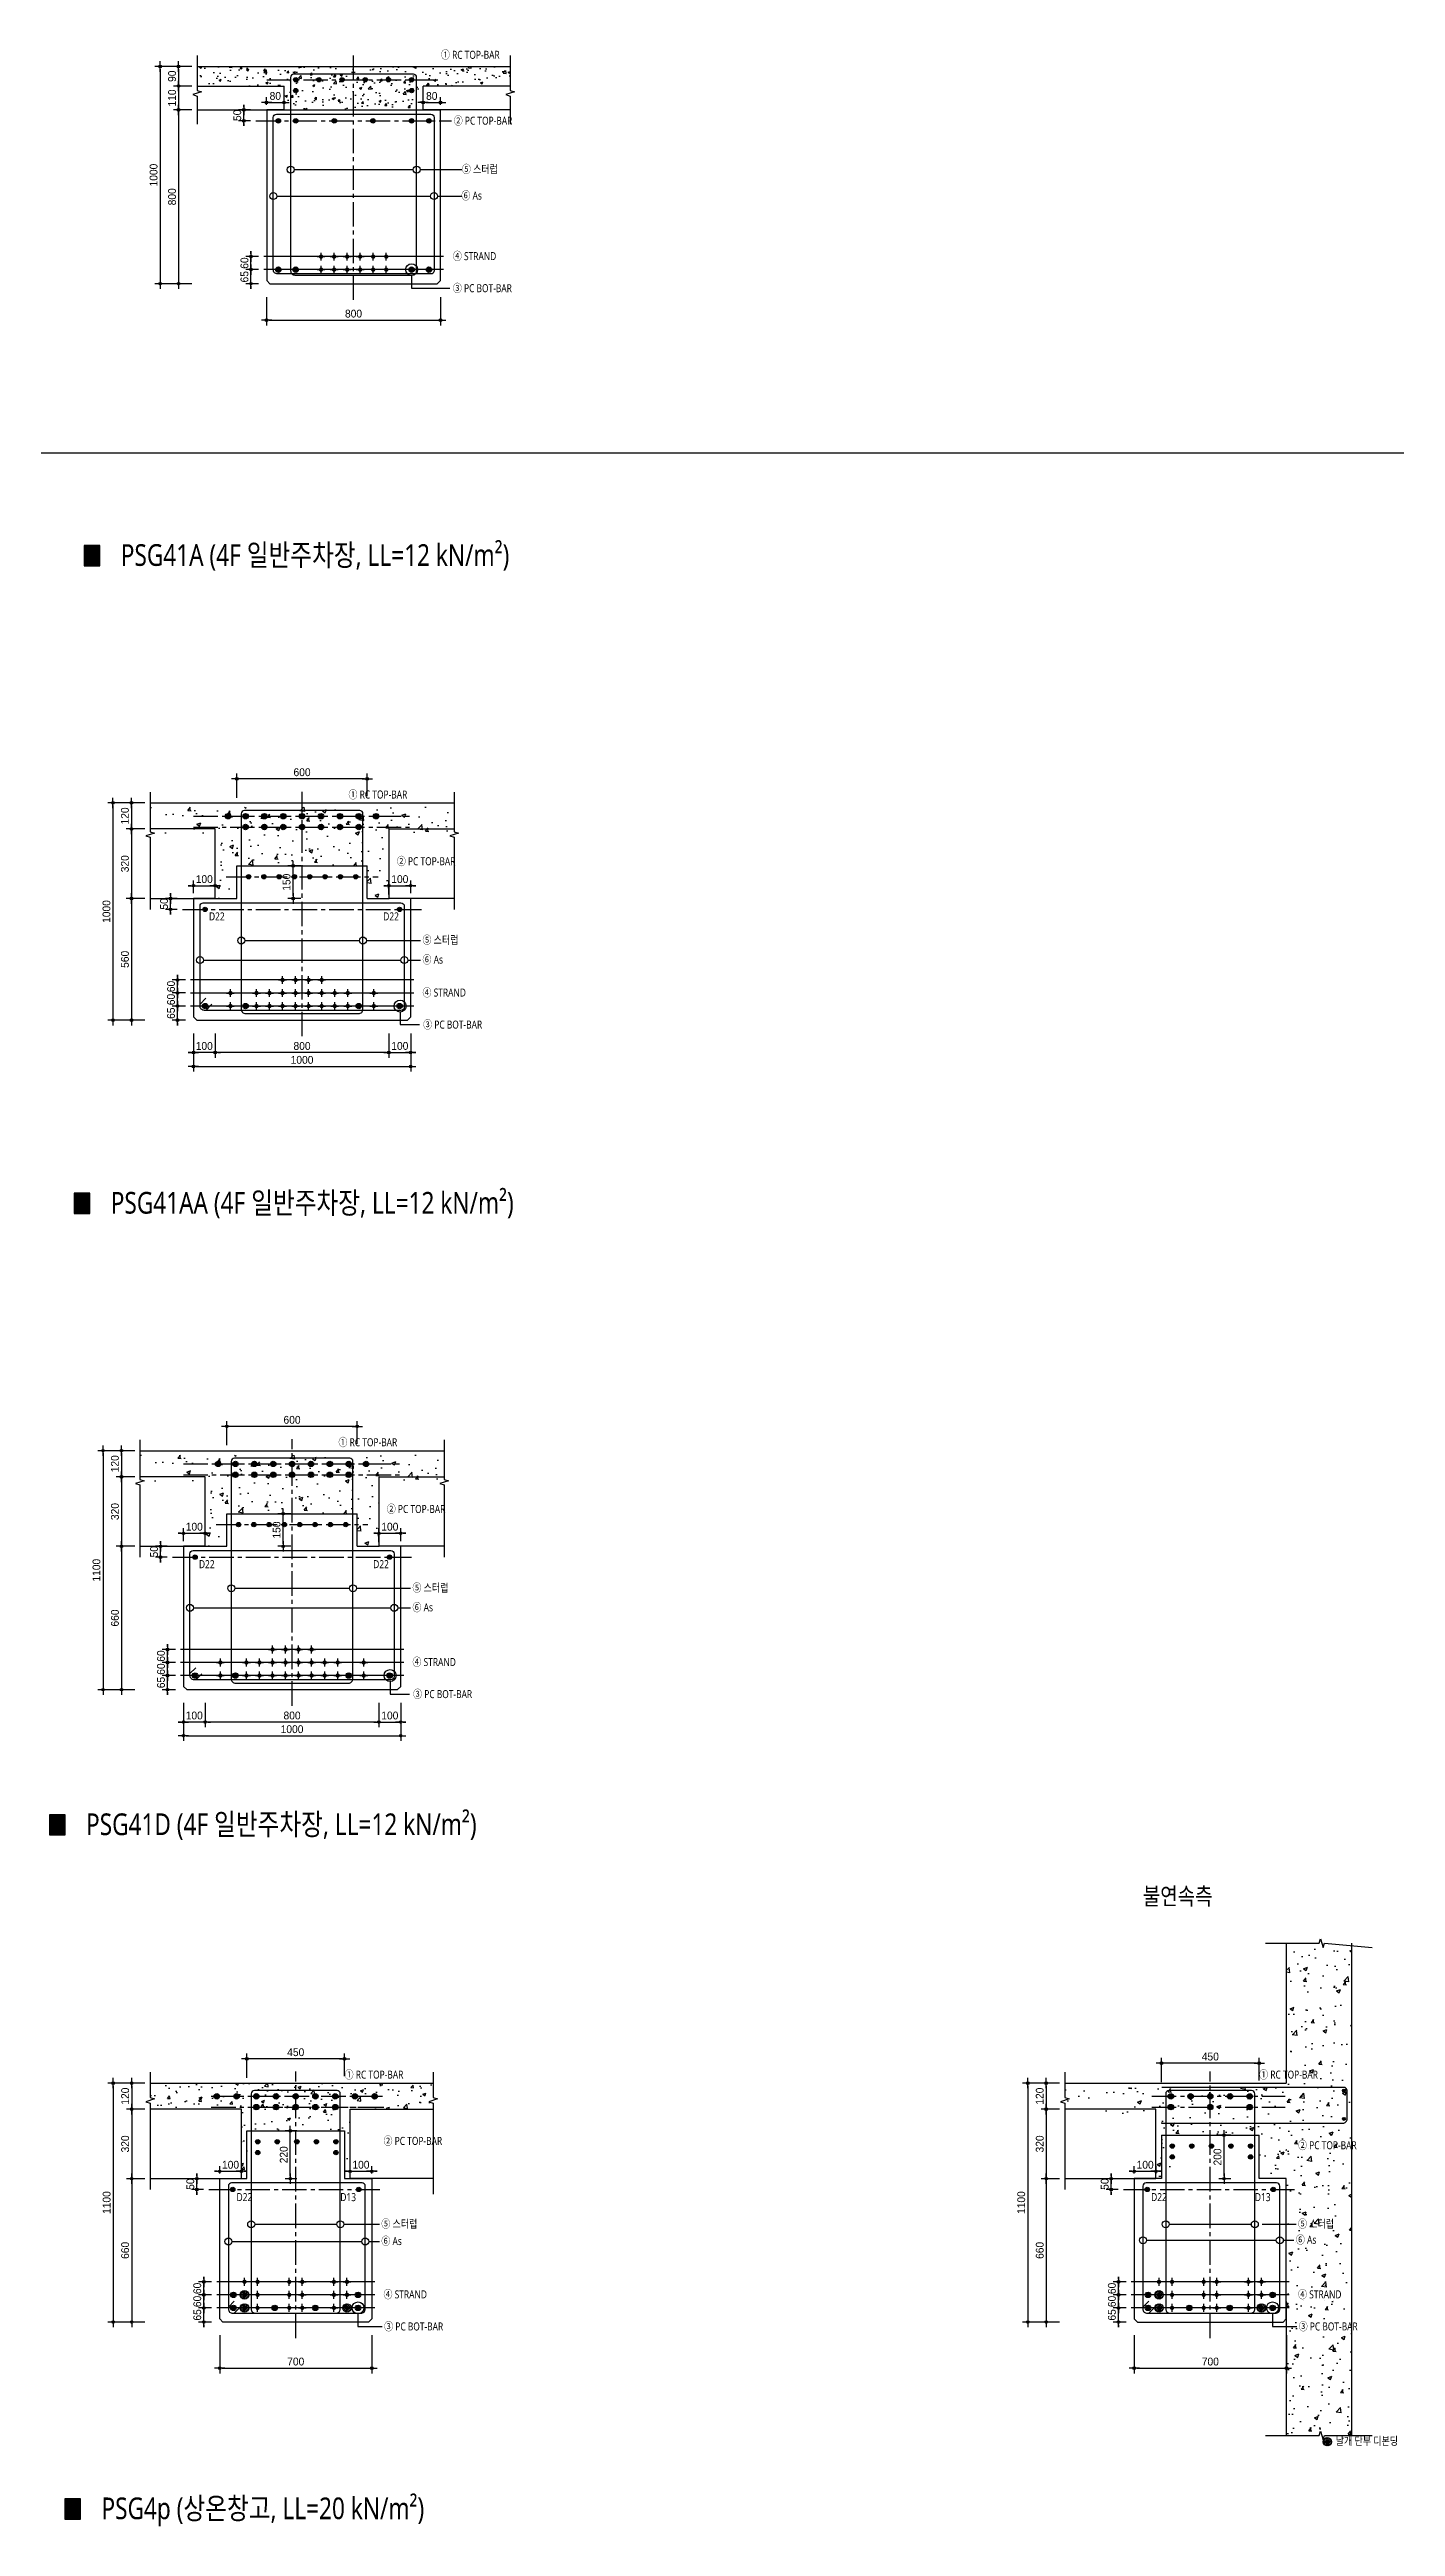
# Model space of a CAD drawing. Header units: millimetres. Extents: x 11948722 to 13111668, y -10771712 to -10232988.
# Drawn here: x 13102281 to 13108475, y -10459049 to -10447647 of the extents above; entities that cross this region are included whole.
import ezdxf
from ezdxf.enums import TextEntityAlignment as Align

# ---------------------------------------------------------------- set-up
doc = ezdxf.new("R2010")
doc.units = ezdxf.units.MM
doc.header["$LTSCALE"] = 150
doc.header["$MEASUREMENT"] = 0
for name, pattern in [('CEN', [6.2, 6, -0.1, 0, -0.1]), ('CENTER', [50.8, 31.75, -6.35, 6.35, -6.35]), ('CENTER2', [1.125, 0.75, -0.125, 0.125, -0.125]), ('HIDDEN', [2, 1, -1])]:
    doc.linetypes.add(name, pattern=pattern)
doc.layers.get('0').update_dxf_attribs({"linetype": 'CONTINUOUS'})
doc.layers.get('Defpoints').update_dxf_attribs({"color": 117, "linetype": 'CONTINUOUS'})
for name, color, linetype in [('0-TXT', 7, 'CONTINUOUS'), ('2023_0223 도연', 7, 'CONTINUOUS'), ('BAR', 3, 'CONTINUOUS'), ('CENT', 1, 'CEN'), ('CON-C', 2, 'CONTINUOUS'), ('DIM', 7, 'CONTINUOUS'), ('ETC', 8, 'CONTINUOUS'), ('FIN', 5, 'CONTINUOUS'), ('H', 2, 'HIDDEN'), ('SIT', 7, 'CONTINUOUS'), ('STRAND', 7, 'CENTER2'), ('TEXT', 3, 'CONTINUOUS')]:
    doc.layers.add(name, color=color, linetype=linetype)
doc.styles.get("Standard").update_dxf_attribs({"font": 'NanumGothic.ttf'})
doc.styles.add('돋움', font='')
doc.styles.get('돋움').set_extended_font_data('Dotum')
doc.linetypes.add('ZIGZAG', pattern='A,0.0001,-0.2,[131,ltypeshp.shx,S=0.2,R=0,X=-0.2,Y=0],-0.4,[131,ltypeshp.shx,S=0.2,R=180,X=0.2,Y=0],-0.2', length=0.8001)
doc.dimstyles.new('S_10', dxfattribs={"dimscale": 10, "dimtxt": 3, "dimasz": 1, "dimexe": 2, "dimexo": 2, "dimgap": 1, "dimtad": 1, "dimdec": 0, "dimzin": 0, "dimdsep": 46, "dimtxsty": '돋움', "dimblk1": 'DD', "dimblk2": 'DD', "dimsah": 1, "dimcen": 2.5, "dimdle": 8, "dimclrd": 256, "dimclre": 256, "dimclrt": 3, "dimadec": 0, "dimazin": 0, "dimtfac": 1, "dimtdec": 0, "dimtix": 1, "dimtmove": 2, "dimatfit": 3, "dimldrblk": 'DD', "dimfxl": 1, "dimtolj": 1, "dimtzin": 0, "dimarcsym": 0})

msp = doc.modelspace()

# ---------------------------------------------------------------- texts
at = {"width": 0.8}
for s, p in [('PSG41A (4F 일반주차장, LL=12 kN/m²)', (13102608.8, -10449974)), ('PSG41AA (4F 일반주차장, LL=12 kN/m²)', (13102562.6, -10452955.7)), ('PSG41D (4F 일반주차장, LL=12 kN/m²)', (13102448.9, -10455816.5)), ('PSG4p (상온창고, LL=20 kN/m²)', (13102519.9, -10458965.4))]:
    msp.add_text(s, height=99.792, dxfattribs=at).set_placement(p, align=Align.MIDDLE_LEFT)
msp.add_text('불연속측', height=79.83, dxfattribs=at).set_placement((13107472.7, -10456147.2), align=Align.MIDDLE_CENTER)
at = {"layer": '0-TXT', "ltscale": 0.8, "width": 0.8}
for s, p in [('① RC TOP-BAR', (13104082, -10447652.8, 0)), ('② PC TOP-BAR', (13104141, -10447956.2)), ('⑤ 스터럽', (13104178.4, -10448179.4)), ('⑥ As', (13104176.3, -10448300.9, 0)), ('④ STRAND', (13104137, -10448579.6)), ('③ PC BOT-BAR', (13104137, -10448727.2)), ('① RC TOP-BAR', (13103656.7, -10451057.9, 0)), ('② PC TOP-BAR', (13103879, -10451365, 0)), ('D22', (13103014.8, -10451619, 0)), ('D22', (13103816.7, -10451619, 0)), ('⑤ 스터럽', (13103997.3, -10451727.6, 0)), ('⑥ As', (13103997.3, -10451817.8, 0)), ('④ STRAND', (13103997.3, -10451969.5, 0)), ('③ PC BOT-BAR', (13104000.3, -10452117, 0)), ('① RC TOP-BAR', (13103610.5, -10454039.6, 0)), ('② PC TOP-BAR', (13103832.8, -10454346.7, 0)), ('D22', (13102968.6, -10454600.8, 0)), ('D22', (13103770.5, -10454600.8, 0)), ('⑤ 스터럽', (13103951.1, -10454709.4, 0)), ('⑥ As', (13103951.1, -10454799.5, 0)), ('④ STRAND', (13103951.1, -10455051.2, 0)), ('③ PC BOT-BAR', (13103954.1, -10455198.8, 0)), ('① RC TOP-BAR', (13103638.8, -10456950.4, 0)), ('① RC TOP-BAR', (13107847.5, -10456950.4, 0)), ('② PC TOP-BAR', (13103817.9, -10457255.6)), ('② PC TOP-BAR', (13108026.6, -10457275.6)), ('D22', (13103141.8, -10457514.3, 0)), ('D13', (13103619.3, -10457514.3, 0)), ('D22', (13107350.6, -10457514.3, 0)), ('D13', (13107828, -10457514.3, 0)), ('⑤ 스터럽', (13103807.9, -10457637.1, 0)), ('⑤ 스터럽', (13108026.6, -10457637.1, 0)), ('⑥ As', (13103807.9, -10457716.6, 0)), ('⑥ As', (13108016.6, -10457710.5, 0)), ('④ STRAND', (13103817.9, -10457962, 0)), ('④ STRAND', (13108026.6, -10457962, 0)), ('③ PC BOT-BAR', (13103820.9, -10458109.6, 0)), ('③ PC BOT-BAR', (13108029.6, -10458109.6, 0)), ('날개 단부 디본딩', (13108200.2, -10458636.9, 0))]:
    msp.add_text(s, height=36.96, dxfattribs=at).set_placement(p, align=Align.TOP_LEFT)

# ---------------------------------------------------------------- blocks, each defined once
blk = doc.blocks.new('DD')
blk.add_line((-2, 0), (2, 0))
for radius in [0.5, 0.25]:
    blk.add_circle((0, 0), radius)
blk = doc.blocks.new('*D1538')
at = {"layer": 'Defpoints', "color": 0, "ltscale": 1200}
for p in [(13102824, -10455072), (13102884, -10455072), (13102884, -10455132)]:
    blk.add_point(p, dxfattribs=at)
at = {"layer": 'DIM', "lineweight": -2}
for p, q in [((13102860, -10455072), (13102800, -10455072)), ((13102860, -10455132), (13102800, -10455132)), ((13102824, -10455060), (13102824, -10455048)), ((13102824, -10455132), (13102824, -10455072)), ((13102824, -10455144), (13102824, -10455156))]:
    blk.add_line(p, q, dxfattribs=at)
at = {"layer": 'DIM', "lineweight": -2, "ltscale": 1200, "xscale": 12, "yscale": 12, "zscale": 12}
for p, rotation in [((13102824, -10455072), 270), ((13102824, -10455132), 90)]:
    blk.add_blockref('DD', p, dxfattribs=dict(at, rotation=rotation))
at = {"layer": 'DIM', "ltscale": 1200, "insert": (13102794, -10455102), "char_height": 36, "attachment_point": 5, "rotation": 90, "style": '돋움'}
blk.add_mtext('\\A1;60', dxfattribs=at)
blk = doc.blocks.new('*D1539')
at = {"layer": 'Defpoints', "color": 0, "ltscale": 1200}
for p in [(13102824, -10455132), (13102884, -10455132), (13102884, -10455197)]:
    blk.add_point(p, dxfattribs=at)
at = {"layer": 'DIM', "lineweight": -2}
for p, q in [((13102860, -10455132), (13102800, -10455132)), ((13102824, -10455120), (13102824, -10455108)), ((13102824, -10455197), (13102824, -10455132)), ((13102860, -10455197), (13102800, -10455197)), ((13102824, -10455209), (13102824, -10455221))]:
    blk.add_line(p, q, dxfattribs=at)
at = {"layer": 'DIM', "lineweight": -2, "ltscale": 1200, "xscale": 12, "yscale": 12, "zscale": 12}
for p, rotation in [((13102824, -10455132), 270), ((13102824, -10455197), 90)]:
    blk.add_blockref('DD', p, dxfattribs=dict(at, rotation=rotation))
at = {"layer": 'DIM', "ltscale": 1200, "insert": (13102794, -10455164), "char_height": 36, "attachment_point": 5, "rotation": 90, "style": '돋움'}
blk.add_mtext('\\A1;65', dxfattribs=at)
blk = doc.blocks.new('*D1540')
at = {"layer": 'Defpoints', "color": 0, "ltscale": 1200}
for p in [(13102897, -10455234), (13103897, -10455234), (13103897, -10455409)]:
    blk.add_point(p, dxfattribs=at)
at = {"layer": 'DIM', "lineweight": -2}
for p, q in [((13102897, -10455258), (13102897, -10455433)), ((13103897, -10455258), (13103897, -10455433)), ((13102909, -10455409), (13103885, -10455409))]:
    blk.add_line(p, q, dxfattribs=at)
at = {"layer": 'DIM', "lineweight": -2, "ltscale": 1200, "xscale": 12, "yscale": 12, "zscale": 12, "rotation": 180}
blk.add_blockref('DD', (13102897, -10455409), dxfattribs=at)
at = {"layer": 'DIM', "lineweight": -2, "ltscale": 1200, "xscale": 12, "yscale": 12, "zscale": 12}
blk.add_blockref('DD', (13103897, -10455409), dxfattribs=at)
at = {"layer": 'DIM', "ltscale": 1200, "insert": (13103397, -10455379), "char_height": 36, "attachment_point": 5, "style": '돋움'}
blk.add_mtext('\\A1;1000', dxfattribs=at)
blk = doc.blocks.new('*D1541')
at = {"layer": 'Defpoints', "color": 0, "ltscale": 1200}
for p in [(13102697, -10454097), (13102612, -10454217), (13102697, -10454217)]:
    blk.add_point(p, dxfattribs=at)
at = {"layer": 'DIM', "lineweight": -2}
for p, q in [((13102673, -10454097), (13102588, -10454097)), ((13102612, -10454109), (13102612, -10454205)), ((13102673, -10454217), (13102588, -10454217))]:
    blk.add_line(p, q, dxfattribs=at)
at = {"layer": 'DIM', "lineweight": -2, "ltscale": 1200, "xscale": 12, "yscale": 12, "zscale": 12}
for p, rotation in [((13102612, -10454097), 90), ((13102612, -10454217), 270)]:
    blk.add_blockref('DD', p, dxfattribs=dict(at, rotation=rotation))
at = {"layer": 'DIM', "ltscale": 1200, "insert": (13102582, -10454157), "char_height": 36, "attachment_point": 5, "rotation": 90, "style": '돋움'}
blk.add_mtext('\\A1;120', dxfattribs=at)
blk = doc.blocks.new('*D1542')
at = {"layer": 'Defpoints', "color": 0, "ltscale": 1200}
for p in [(13102697, -10454217), (13102612, -10454537), (13102697, -10454537)]:
    blk.add_point(p, dxfattribs=at)
at = {"layer": 'DIM', "lineweight": -2}
for p, q in [((13102673, -10454217), (13102588, -10454217)), ((13102612, -10454229), (13102612, -10454525)), ((13102673, -10454537), (13102588, -10454537))]:
    blk.add_line(p, q, dxfattribs=at)
at = {"layer": 'DIM', "lineweight": -2, "ltscale": 1200, "xscale": 12, "yscale": 12, "zscale": 12}
for p, rotation in [((13102612, -10454217), 90), ((13102612, -10454537), 270)]:
    blk.add_blockref('DD', p, dxfattribs=dict(at, rotation=rotation))
at = {"layer": 'DIM', "ltscale": 1200, "insert": (13102582, -10454377), "char_height": 36, "attachment_point": 5, "rotation": 90, "style": '돋움'}
blk.add_mtext('\\A1;320', dxfattribs=at)
blk = doc.blocks.new('*D1543')
at = {"layer": 'Defpoints', "color": 0, "ltscale": 1200}
for p in [(13102697, -10454537), (13102612, -10455197), (13102697, -10455197)]:
    blk.add_point(p, dxfattribs=at)
at = {"layer": 'DIM', "lineweight": -2}
for p, q in [((13102673, -10454537), (13102588, -10454537)), ((13102612, -10454549), (13102612, -10455185)), ((13102673, -10455197), (13102588, -10455197))]:
    blk.add_line(p, q, dxfattribs=at)
at = {"layer": 'DIM', "lineweight": -2, "ltscale": 1200, "xscale": 12, "yscale": 12, "zscale": 12}
for p, rotation in [((13102612, -10454537), 90), ((13102612, -10455197), 270)]:
    blk.add_blockref('DD', p, dxfattribs=dict(at, rotation=rotation))
at = {"layer": 'DIM', "ltscale": 1200, "insert": (13102582, -10454867), "char_height": 36, "attachment_point": 5, "rotation": 90, "style": '돋움'}
blk.add_mtext('\\A1;660', dxfattribs=at)
blk = doc.blocks.new('*D1544')
at = {"layer": 'Defpoints', "color": 0, "ltscale": 1200}
for p in [(13102612, -10454097), (13102527, -10455197), (13102612, -10455197)]:
    blk.add_point(p, dxfattribs=at)
at = {"layer": 'DIM', "lineweight": -2}
for p, q in [((13102588, -10454097), (13102503, -10454097)), ((13102527, -10454109), (13102527, -10455185)), ((13102588, -10455197), (13102503, -10455197))]:
    blk.add_line(p, q, dxfattribs=at)
at = {"layer": 'DIM', "lineweight": -2, "ltscale": 1200, "xscale": 12, "yscale": 12, "zscale": 12}
for p, rotation in [((13102527, -10454097), 90), ((13102527, -10455197), 270)]:
    blk.add_blockref('DD', p, dxfattribs=dict(at, rotation=rotation))
at = {"layer": 'DIM', "ltscale": 1200, "insert": (13102497, -10454647), "char_height": 36, "attachment_point": 5, "rotation": 90, "style": '돋움'}
blk.add_mtext('\\A1;1100', dxfattribs=at)
blk = doc.blocks.new('*D1545')
at = {"layer": 'Defpoints', "color": 0, "ltscale": 1200}
for p in [(13102897, -10455234), (13102997, -10455234), (13102897, -10455346)]:
    blk.add_point(p, dxfattribs=at)
at = {"layer": 'DIM', "lineweight": -2}
for p, q in [((13102897, -10455258), (13102897, -10455370)), ((13102997, -10455258), (13102997, -10455370)), ((13102885, -10455346), (13102873, -10455346)), ((13102997, -10455346), (13102897, -10455346)), ((13103009, -10455346), (13103021, -10455346))]:
    blk.add_line(p, q, dxfattribs=at)
at = {"layer": 'DIM', "lineweight": -2, "ltscale": 1200, "xscale": 12, "yscale": 12, "zscale": 12}
blk.add_blockref('DD', (13102897, -10455346), dxfattribs=at)
at = {"layer": 'DIM', "lineweight": -2, "ltscale": 1200, "xscale": 12, "yscale": 12, "zscale": 12, "rotation": 180}
blk.add_blockref('DD', (13102997, -10455346), dxfattribs=at)
at = {"layer": 'DIM', "ltscale": 1200, "insert": (13102947, -10455316), "char_height": 36, "attachment_point": 5, "style": '돋움'}
blk.add_mtext('\\A1;100', dxfattribs=at)
blk = doc.blocks.new('*D1546')
at = {"layer": 'Defpoints', "color": 0, "ltscale": 1200}
for p in [(13102997, -10455234), (13103797, -10455234), (13102997, -10455346)]:
    blk.add_point(p, dxfattribs=at)
at = {"layer": 'DIM', "lineweight": -2}
for p, q in [((13102997, -10455258), (13102997, -10455370)), ((13103797, -10455258), (13103797, -10455370)), ((13103785, -10455346), (13103009, -10455346))]:
    blk.add_line(p, q, dxfattribs=at)
at = {"layer": 'DIM', "lineweight": -2, "ltscale": 1200, "xscale": 12, "yscale": 12, "zscale": 12, "rotation": 180}
blk.add_blockref('DD', (13102997, -10455346), dxfattribs=at)
at = {"layer": 'DIM', "lineweight": -2, "ltscale": 1200, "xscale": 12, "yscale": 12, "zscale": 12}
blk.add_blockref('DD', (13103797, -10455346), dxfattribs=at)
at = {"layer": 'DIM', "ltscale": 1200, "insert": (13103397, -10455316), "char_height": 36, "attachment_point": 5, "style": '돋움'}
blk.add_mtext('\\A1;800', dxfattribs=at)
blk = doc.blocks.new('*D1547')
at = {"layer": 'Defpoints', "color": 0, "ltscale": 1200}
for p in [(13103797, -10455234), (13103897, -10455234), (13103897, -10455346)]:
    blk.add_point(p, dxfattribs=at)
at = {"layer": 'DIM', "lineweight": -2}
for p, q in [((13103797, -10455258), (13103797, -10455370)), ((13103897, -10455258), (13103897, -10455370)), ((13103785, -10455346), (13103773, -10455346)), ((13103797, -10455346), (13103897, -10455346)), ((13103909, -10455346), (13103921, -10455346))]:
    blk.add_line(p, q, dxfattribs=at)
at = {"layer": 'DIM', "lineweight": -2, "ltscale": 1200, "xscale": 12, "yscale": 12, "zscale": 12}
blk.add_blockref('DD', (13103797, -10455346), dxfattribs=at)
at = {"layer": 'DIM', "lineweight": -2, "ltscale": 1200, "xscale": 12, "yscale": 12, "zscale": 12, "rotation": 180}
blk.add_blockref('DD', (13103897, -10455346), dxfattribs=at)
at = {"layer": 'DIM', "ltscale": 1200, "insert": (13103847, -10455316), "char_height": 36, "attachment_point": 5, "style": '돋움'}
blk.add_mtext('\\A1;100', dxfattribs=at)
blk = doc.blocks.new('*D1548')
at = {"layer": 'Defpoints', "color": 0, "ltscale": 1200}
for p in [(13102897, -10454537), (13102997, -10454477), (13102997, -10454537)]:
    blk.add_point(p, dxfattribs=at)
at = {"layer": 'DIM', "lineweight": -2}
for p, q in [((13102897, -10454513), (13102897, -10454453)), ((13102997, -10454513), (13102997, -10454453)), ((13102885, -10454477), (13102873, -10454477)), ((13102897, -10454477), (13102997, -10454477)), ((13103009, -10454477), (13103021, -10454477))]:
    blk.add_line(p, q, dxfattribs=at)
at = {"layer": 'DIM', "lineweight": -2, "ltscale": 1200, "xscale": 12, "yscale": 12, "zscale": 12}
blk.add_blockref('DD', (13102897, -10454477), dxfattribs=at)
at = {"layer": 'DIM', "lineweight": -2, "ltscale": 1200, "xscale": 12, "yscale": 12, "zscale": 12, "rotation": 180}
blk.add_blockref('DD', (13102997, -10454477), dxfattribs=at)
at = {"layer": 'DIM', "ltscale": 1200, "insert": (13102947, -10454447), "char_height": 36, "attachment_point": 5, "style": '돋움'}
blk.add_mtext('\\A1;100', dxfattribs=at)
blk = doc.blocks.new('*D1549')
at = {"layer": 'Defpoints', "color": 0, "ltscale": 1200}
for p in [(13103097, -10453985), (13103097, -10454096), (13103697, -10454089)]:
    blk.add_point(p, dxfattribs=at)
at = {"layer": 'DIM', "lineweight": -2}
for p, q in [((13103097, -10454072), (13103097, -10453961)), ((13103685, -10453985), (13103109, -10453985)), ((13103697, -10454065), (13103697, -10453961))]:
    blk.add_line(p, q, dxfattribs=at)
at = {"layer": 'DIM', "lineweight": -2, "ltscale": 1200, "xscale": 12, "yscale": 12, "zscale": 12, "rotation": 180}
blk.add_blockref('DD', (13103097, -10453985), dxfattribs=at)
at = {"layer": 'DIM', "lineweight": -2, "ltscale": 1200, "xscale": 12, "yscale": 12, "zscale": 12}
blk.add_blockref('DD', (13103697, -10453985), dxfattribs=at)
at = {"layer": 'DIM', "ltscale": 1200, "insert": (13103397, -10453955), "char_height": 36, "attachment_point": 5, "style": '돋움'}
blk.add_mtext('\\A1;600', dxfattribs=at)
blk = doc.blocks.new('*D1550')
at = {"layer": 'Defpoints', "color": 0, "ltscale": 1200}
for p in [(13102792, -10454537), (13102847, -10454537), (13102847, -10454587)]:
    blk.add_point(p, dxfattribs=at)
at = {"layer": 'DIM', "lineweight": -2}
for p, q in [((13102823, -10454537), (13102768, -10454537)), ((13102823, -10454587), (13102768, -10454587)), ((13102792, -10454525), (13102792, -10454513)), ((13102792, -10454587), (13102792, -10454537)), ((13102792, -10454599), (13102792, -10454611))]:
    blk.add_line(p, q, dxfattribs=at)
at = {"layer": 'DIM', "lineweight": -2, "ltscale": 1200, "xscale": 12, "yscale": 12, "zscale": 12}
for p, rotation in [((13102792, -10454537), 270), ((13102792, -10454587), 90)]:
    blk.add_blockref('DD', p, dxfattribs=dict(at, rotation=rotation))
at = {"layer": 'DIM', "ltscale": 1200, "insert": (13102762, -10454562), "char_height": 36, "attachment_point": 5, "rotation": 90, "style": '돋움'}
blk.add_mtext('\\A1;50', dxfattribs=at)
blk = doc.blocks.new('strand')
at = {"layer": 'STRAND'}
for p, q in [((-18, 0), (18, 0)), ((0, -18), (0, 18))]:
    blk.add_line(p, q, dxfattribs=at)
at = {"layer": 'STRAND', "const_width": 9.6}
blk.add_lwpolyline([(-5, 0, 1), (5, 0, 1)], format="xyb", close=True, dxfattribs=at)
blk = doc.blocks.new('*D1551')
at = {"layer": 'Defpoints', "color": 0, "ltscale": 1200}
for p in [(13103356, -10454387), (13103415, -10454387), (13103415, -10454537)]:
    blk.add_point(p, dxfattribs=at)
at = {"layer": 'DIM', "lineweight": -2}
for p, q in [((13103391, -10454387), (13103332, -10454387)), ((13103356, -10454525), (13103356, -10454399)), ((13103391, -10454537), (13103332, -10454537))]:
    blk.add_line(p, q, dxfattribs=at)
at = {"layer": 'DIM', "lineweight": -2, "ltscale": 1200, "xscale": 12, "yscale": 12, "zscale": 12}
for p, rotation in [((13103356, -10454387), 90), ((13103356, -10454537), 270)]:
    blk.add_blockref('DD', p, dxfattribs=dict(at, rotation=rotation))
at = {"layer": 'DIM', "ltscale": 1200, "insert": (13103326, -10454462), "char_height": 36, "attachment_point": 5, "rotation": 90, "style": '돋움'}
blk.add_mtext('\\A1;150', dxfattribs=at)
blk = doc.blocks.new('*D1552')
at = {"layer": 'Defpoints', "color": 0, "ltscale": 1200}
for p in [(13103797, -10454537), (13103897, -10454477), (13103897, -10454537)]:
    blk.add_point(p, dxfattribs=at)
at = {"layer": 'DIM', "lineweight": -2}
for p, q in [((13103797, -10454513), (13103797, -10454453)), ((13103897, -10454513), (13103897, -10454453)), ((13103785, -10454477), (13103773, -10454477)), ((13103797, -10454477), (13103897, -10454477)), ((13103909, -10454477), (13103921, -10454477))]:
    blk.add_line(p, q, dxfattribs=at)
at = {"layer": 'DIM', "lineweight": -2, "ltscale": 1200, "xscale": 12, "yscale": 12, "zscale": 12}
blk.add_blockref('DD', (13103797, -10454477), dxfattribs=at)
at = {"layer": 'DIM', "lineweight": -2, "ltscale": 1200, "xscale": 12, "yscale": 12, "zscale": 12, "rotation": 180}
blk.add_blockref('DD', (13103897, -10454477), dxfattribs=at)
at = {"layer": 'DIM', "ltscale": 1200, "insert": (13103847, -10454447), "char_height": 36, "attachment_point": 5, "style": '돋움'}
blk.add_mtext('\\A1;100', dxfattribs=at)
blk = doc.blocks.new('*D1553')
at = {"layer": 'Defpoints', "color": 0, "ltscale": 1200}
for p in [(13102824, -10455012), (13102884, -10455012), (13102884, -10455072)]:
    blk.add_point(p, dxfattribs=at)
at = {"layer": 'DIM', "lineweight": -2}
for p, q in [((13102860, -10455012), (13102800, -10455012)), ((13102824, -10455000), (13102824, -10454988)), ((13102824, -10455072), (13102824, -10455012)), ((13102860, -10455072), (13102800, -10455072)), ((13102824, -10455084), (13102824, -10455096))]:
    blk.add_line(p, q, dxfattribs=at)
at = {"layer": 'DIM', "lineweight": -2, "ltscale": 1200, "xscale": 12, "yscale": 12, "zscale": 12}
for p, rotation in [((13102824, -10455012), 270), ((13102824, -10455072), 90)]:
    blk.add_blockref('DD', p, dxfattribs=dict(at, rotation=rotation))
at = {"layer": 'DIM', "ltscale": 1200, "insert": (13102794, -10455042), "char_height": 36, "attachment_point": 5, "rotation": 90, "style": '돋움'}
blk.add_mtext('\\A1;60', dxfattribs=at)
blk = doc.blocks.new('*D1554')
at = {"layer": 'Defpoints', "color": 0, "ltscale": 1200}
for p in [(13102991, -10457983), (13103050, -10457983), (13103050, -10458043)]:
    blk.add_point(p, dxfattribs=at)
at = {"layer": 'DIM', "lineweight": -2}
for p, q in [((13103026, -10457983), (13102967, -10457983)), ((13102991, -10457971), (13102991, -10457959)), ((13102991, -10458043), (13102991, -10457983)), ((13103026, -10458043), (13102967, -10458043)), ((13102991, -10458055), (13102991, -10458067))]:
    blk.add_line(p, q, dxfattribs=at)
at = {"layer": 'DIM', "lineweight": -2, "ltscale": 1200, "xscale": 12, "yscale": 12, "zscale": 12}
for p, rotation in [((13102991, -10457983), 270), ((13102991, -10458043), 90)]:
    blk.add_blockref('DD', p, dxfattribs=dict(at, rotation=rotation))
at = {"layer": 'DIM', "ltscale": 1200, "insert": (13102961, -10458013), "char_height": 36, "attachment_point": 5, "rotation": 90, "style": '돋움'}
blk.add_mtext('\\A1;60', dxfattribs=at)
blk = doc.blocks.new('*D1555')
at = {"layer": 'Defpoints', "color": 0, "ltscale": 1200}
for p in [(13102991, -10458043), (13103050, -10458043), (13103050, -10458108)]:
    blk.add_point(p, dxfattribs=at)
at = {"layer": 'DIM', "lineweight": -2}
for p, q in [((13103026, -10458043), (13102967, -10458043)), ((13103026, -10458108), (13102967, -10458108)), ((13102991, -10458031), (13102991, -10458019)), ((13102991, -10458108), (13102991, -10458043)), ((13102991, -10458120), (13102991, -10458132))]:
    blk.add_line(p, q, dxfattribs=at)
at = {"layer": 'DIM', "lineweight": -2, "ltscale": 1200, "xscale": 12, "yscale": 12, "zscale": 12}
for p, rotation in [((13102991, -10458043), 270), ((13102991, -10458108), 90)]:
    blk.add_blockref('DD', p, dxfattribs=dict(at, rotation=rotation))
at = {"layer": 'DIM', "ltscale": 1200, "insert": (13102961, -10458075), "char_height": 36, "attachment_point": 5, "rotation": 90, "style": '돋움'}
blk.add_mtext('\\A1;65', dxfattribs=at)
blk = doc.blocks.new('*D1556')
at = {"layer": 'Defpoints', "color": 0, "ltscale": 1200}
for p in [(13103064, -10458145), (13103764, -10458145), (13103764, -10458320)]:
    blk.add_point(p, dxfattribs=at)
at = {"layer": 'DIM', "lineweight": -2}
for p, q in [((13103064, -10458169), (13103064, -10458344)), ((13103764, -10458169), (13103764, -10458344)), ((13103076, -10458320), (13103752, -10458320))]:
    blk.add_line(p, q, dxfattribs=at)
at = {"layer": 'DIM', "lineweight": -2, "ltscale": 1200, "xscale": 12, "yscale": 12, "zscale": 12, "rotation": 180}
blk.add_blockref('DD', (13103064, -10458320), dxfattribs=at)
at = {"layer": 'DIM', "lineweight": -2, "ltscale": 1200, "xscale": 12, "yscale": 12, "zscale": 12}
blk.add_blockref('DD', (13103764, -10458320), dxfattribs=at)
at = {"layer": 'DIM', "ltscale": 1200, "insert": (13103414, -10458290), "char_height": 36, "attachment_point": 5, "style": '돋움'}
blk.add_mtext('\\A1;700', dxfattribs=at)
blk = doc.blocks.new('*D1557')
at = {"layer": 'Defpoints', "color": 0, "ltscale": 1200}
for p in [(13102744, -10457008), (13102659, -10457128), (13102744, -10457128)]:
    blk.add_point(p, dxfattribs=at)
at = {"layer": 'DIM', "lineweight": -2}
for p, q in [((13102720, -10457008), (13102635, -10457008)), ((13102659, -10457020), (13102659, -10457116)), ((13102720, -10457128), (13102635, -10457128))]:
    blk.add_line(p, q, dxfattribs=at)
at = {"layer": 'DIM', "lineweight": -2, "ltscale": 1200, "xscale": 12, "yscale": 12, "zscale": 12}
for p, rotation in [((13102659, -10457008), 90), ((13102659, -10457128), 270)]:
    blk.add_blockref('DD', p, dxfattribs=dict(at, rotation=rotation))
at = {"layer": 'DIM', "ltscale": 1200, "insert": (13102629, -10457068), "char_height": 36, "attachment_point": 5, "rotation": 90, "style": '돋움'}
blk.add_mtext('\\A1;120', dxfattribs=at)
blk = doc.blocks.new('*D1558')
at = {"layer": 'Defpoints', "color": 0, "ltscale": 1200}
for p in [(13102744, -10457128), (13102659, -10457448), (13102744, -10457448)]:
    blk.add_point(p, dxfattribs=at)
at = {"layer": 'DIM', "lineweight": -2}
for p, q in [((13102720, -10457128), (13102635, -10457128)), ((13102659, -10457140), (13102659, -10457436)), ((13102720, -10457448), (13102635, -10457448))]:
    blk.add_line(p, q, dxfattribs=at)
at = {"layer": 'DIM', "lineweight": -2, "ltscale": 1200, "xscale": 12, "yscale": 12, "zscale": 12}
for p, rotation in [((13102659, -10457128), 90), ((13102659, -10457448), 270)]:
    blk.add_blockref('DD', p, dxfattribs=dict(at, rotation=rotation))
at = {"layer": 'DIM', "ltscale": 1200, "insert": (13102629, -10457288), "char_height": 36, "attachment_point": 5, "rotation": 90, "style": '돋움'}
blk.add_mtext('\\A1;320', dxfattribs=at)
blk = doc.blocks.new('*D1559')
at = {"layer": 'Defpoints', "color": 0, "ltscale": 1200}
for p in [(13102744, -10457448), (13102659, -10458108), (13102744, -10458108)]:
    blk.add_point(p, dxfattribs=at)
at = {"layer": 'DIM', "lineweight": -2}
for p, q in [((13102720, -10457448), (13102635, -10457448)), ((13102659, -10457460), (13102659, -10458096)), ((13102720, -10458108), (13102635, -10458108))]:
    blk.add_line(p, q, dxfattribs=at)
at = {"layer": 'DIM', "lineweight": -2, "ltscale": 1200, "xscale": 12, "yscale": 12, "zscale": 12}
for p, rotation in [((13102659, -10457448), 90), ((13102659, -10458108), 270)]:
    blk.add_blockref('DD', p, dxfattribs=dict(at, rotation=rotation))
at = {"layer": 'DIM', "ltscale": 1200, "insert": (13102629, -10457778), "char_height": 36, "attachment_point": 5, "rotation": 90, "style": '돋움'}
blk.add_mtext('\\A1;660', dxfattribs=at)
blk = doc.blocks.new('*D1560')
at = {"layer": 'Defpoints', "color": 0, "ltscale": 1200}
for p in [(13102659, -10457008), (13102574, -10458108), (13102659, -10458108)]:
    blk.add_point(p, dxfattribs=at)
at = {"layer": 'DIM', "lineweight": -2}
for p, q in [((13102635, -10457008), (13102550, -10457008)), ((13102574, -10457020), (13102574, -10458096)), ((13102635, -10458108), (13102550, -10458108))]:
    blk.add_line(p, q, dxfattribs=at)
at = {"layer": 'DIM', "lineweight": -2, "ltscale": 1200, "xscale": 12, "yscale": 12, "zscale": 12}
for p, rotation in [((13102574, -10457008), 90), ((13102574, -10458108), 270)]:
    blk.add_blockref('DD', p, dxfattribs=dict(at, rotation=rotation))
at = {"layer": 'DIM', "ltscale": 1200, "insert": (13102544, -10457558), "char_height": 36, "attachment_point": 5, "rotation": 90, "style": '돋움'}
blk.add_mtext('\\A1;1100', dxfattribs=at)
blk = doc.blocks.new('*D1561')
at = {"layer": 'Defpoints', "color": 0, "ltscale": 1200}
for p in [(13103164, -10457414), (13103064, -10457448), (13103164, -10457448)]:
    blk.add_point(p, dxfattribs=at)
at = {"layer": 'DIM', "lineweight": -2}
for p, q in [((13103052, -10457414), (13103040, -10457414)), ((13103064, -10457424), (13103064, -10457390)), ((13103064, -10457414), (13103164, -10457414)), ((13103164, -10457424), (13103164, -10457390)), ((13103176, -10457414), (13103188, -10457414))]:
    blk.add_line(p, q, dxfattribs=at)
at = {"layer": 'DIM', "lineweight": -2, "ltscale": 1200, "xscale": 12, "yscale": 12, "zscale": 12}
blk.add_blockref('DD', (13103064, -10457414), dxfattribs=at)
at = {"layer": 'DIM', "lineweight": -2, "ltscale": 1200, "xscale": 12, "yscale": 12, "zscale": 12, "rotation": 180}
blk.add_blockref('DD', (13103164, -10457414), dxfattribs=at)
at = {"layer": 'DIM', "ltscale": 1200, "insert": (13103114, -10457384), "char_height": 36, "attachment_point": 5, "style": '돋움'}
blk.add_mtext('\\A1;100', dxfattribs=at)
blk = doc.blocks.new('*D1562')
at = {"layer": 'Defpoints', "color": 0, "ltscale": 1200}
for p in [(13102959, -10457448), (13103014, -10457448), (13103014, -10457498)]:
    blk.add_point(p, dxfattribs=at)
at = {"layer": 'DIM', "lineweight": -2}
for p, q in [((13102959, -10457436), (13102959, -10457424)), ((13102990, -10457448), (13102935, -10457448)), ((13102990, -10457498), (13102935, -10457498)), ((13102959, -10457498), (13102959, -10457448)), ((13102959, -10457510), (13102959, -10457522))]:
    blk.add_line(p, q, dxfattribs=at)
at = {"layer": 'DIM', "lineweight": -2, "ltscale": 1200, "xscale": 12, "yscale": 12, "zscale": 12}
for p, rotation in [((13102959, -10457448), 270), ((13102959, -10457498), 90)]:
    blk.add_blockref('DD', p, dxfattribs=dict(at, rotation=rotation))
at = {"layer": 'DIM', "ltscale": 1200, "insert": (13102929, -10457473), "char_height": 36, "attachment_point": 5, "rotation": 90, "style": '돋움'}
blk.add_mtext('\\A1;50', dxfattribs=at)
blk = doc.blocks.new('*D1563')
at = {"layer": 'Defpoints', "color": 0, "ltscale": 1200}
for p in [(13102991, -10457923), (13103050, -10457923), (13103050, -10457983)]:
    blk.add_point(p, dxfattribs=at)
at = {"layer": 'DIM', "lineweight": -2}
for p, q in [((13103026, -10457923), (13102967, -10457923)), ((13103026, -10457983), (13102967, -10457983)), ((13102991, -10457911), (13102991, -10457899)), ((13102991, -10457983), (13102991, -10457923)), ((13102991, -10457995), (13102991, -10458007))]:
    blk.add_line(p, q, dxfattribs=at)
at = {"layer": 'DIM', "lineweight": -2, "ltscale": 1200, "xscale": 12, "yscale": 12, "zscale": 12}
for p, rotation in [((13102991, -10457923), 270), ((13102991, -10457983), 90)]:
    blk.add_blockref('DD', p, dxfattribs=dict(at, rotation=rotation))
at = {"layer": 'DIM', "ltscale": 1200, "insert": (13102961, -10457953), "char_height": 36, "attachment_point": 5, "rotation": 90, "style": '돋움'}
blk.add_mtext('\\A1;60', dxfattribs=at)
blk = doc.blocks.new('*D1564')
at = {"layer": 'Defpoints', "color": 0, "ltscale": 1200}
for p in [(13103189, -10456896), (13103189, -10457008), (13103639, -10457000)]:
    blk.add_point(p, dxfattribs=at)
at = {"layer": 'DIM', "lineweight": -2}
for p, q in [((13103189, -10456984), (13103189, -10456872)), ((13103627, -10456896), (13103201, -10456896)), ((13103639, -10456976), (13103639, -10456872))]:
    blk.add_line(p, q, dxfattribs=at)
at = {"layer": 'DIM', "lineweight": -2, "ltscale": 1200, "xscale": 12, "yscale": 12, "zscale": 12, "rotation": 180}
blk.add_blockref('DD', (13103189, -10456896), dxfattribs=at)
at = {"layer": 'DIM', "lineweight": -2, "ltscale": 1200, "xscale": 12, "yscale": 12, "zscale": 12}
blk.add_blockref('DD', (13103639, -10456896), dxfattribs=at)
at = {"layer": 'DIM', "ltscale": 1200, "insert": (13103414, -10456866), "char_height": 36, "attachment_point": 5, "style": '돋움'}
blk.add_mtext('\\A1;450', dxfattribs=at)
blk = doc.blocks.new('*D1565')
at = {"layer": 'Defpoints', "color": 0, "ltscale": 1200}
for p in [(13107200, -10457983), (13107259, -10457983), (13107259, -10458043)]:
    blk.add_point(p, dxfattribs=at)
at = {"layer": 'DIM', "lineweight": -2}
for p, q in [((13107235, -10457983), (13107176, -10457983)), ((13107200, -10457971), (13107200, -10457959)), ((13107200, -10458043), (13107200, -10457983)), ((13107235, -10458043), (13107176, -10458043)), ((13107200, -10458055), (13107200, -10458067))]:
    blk.add_line(p, q, dxfattribs=at)
at = {"layer": 'DIM', "lineweight": -2, "ltscale": 1200, "xscale": 12, "yscale": 12, "zscale": 12}
for p, rotation in [((13107200, -10457983), 270), ((13107200, -10458043), 90)]:
    blk.add_blockref('DD', p, dxfattribs=dict(at, rotation=rotation))
at = {"layer": 'DIM', "ltscale": 1200, "insert": (13107170, -10458013), "char_height": 36, "attachment_point": 5, "rotation": 90, "style": '돋움'}
blk.add_mtext('\\A1;60', dxfattribs=at)
blk = doc.blocks.new('*D1566')
at = {"layer": 'Defpoints', "color": 0, "ltscale": 1200}
for p in [(13107200, -10458043), (13107259, -10458043), (13107259, -10458108)]:
    blk.add_point(p, dxfattribs=at)
at = {"layer": 'DIM', "lineweight": -2}
for p, q in [((13107235, -10458043), (13107176, -10458043)), ((13107235, -10458108), (13107176, -10458108)), ((13107200, -10458031), (13107200, -10458019)), ((13107200, -10458108), (13107200, -10458043)), ((13107200, -10458120), (13107200, -10458132))]:
    blk.add_line(p, q, dxfattribs=at)
at = {"layer": 'DIM', "lineweight": -2, "ltscale": 1200, "xscale": 12, "yscale": 12, "zscale": 12}
for p, rotation in [((13107200, -10458043), 270), ((13107200, -10458108), 90)]:
    blk.add_blockref('DD', p, dxfattribs=dict(at, rotation=rotation))
at = {"layer": 'DIM', "ltscale": 1200, "insert": (13107170, -10458075), "char_height": 36, "attachment_point": 5, "rotation": 90, "style": '돋움'}
blk.add_mtext('\\A1;65', dxfattribs=at)
blk = doc.blocks.new('*D1567')
at = {"layer": 'Defpoints', "color": 0, "ltscale": 1200}
for p in [(13107273, -10458145), (13107973, -10458145), (13107973, -10458320)]:
    blk.add_point(p, dxfattribs=at)
at = {"layer": 'DIM', "lineweight": -2}
for p, q in [((13107273, -10458169), (13107273, -10458344)), ((13107973, -10458169), (13107973, -10458344)), ((13107285, -10458320), (13107961, -10458320))]:
    blk.add_line(p, q, dxfattribs=at)
at = {"layer": 'DIM', "lineweight": -2, "ltscale": 1200, "xscale": 12, "yscale": 12, "zscale": 12, "rotation": 180}
blk.add_blockref('DD', (13107273, -10458320), dxfattribs=at)
at = {"layer": 'DIM', "lineweight": -2, "ltscale": 1200, "xscale": 12, "yscale": 12, "zscale": 12}
blk.add_blockref('DD', (13107973, -10458320), dxfattribs=at)
at = {"layer": 'DIM', "ltscale": 1200, "insert": (13107623, -10458290), "char_height": 36, "attachment_point": 5, "style": '돋움'}
blk.add_mtext('\\A1;700', dxfattribs=at)
blk = doc.blocks.new('*D1568')
at = {"layer": 'Defpoints', "color": 0, "ltscale": 1200}
for p in [(13106953, -10457008), (13106868, -10457128), (13106953, -10457128)]:
    blk.add_point(p, dxfattribs=at)
at = {"layer": 'DIM', "lineweight": -2}
for p, q in [((13106929, -10457008), (13106844, -10457008)), ((13106868, -10457020), (13106868, -10457116)), ((13106929, -10457128), (13106844, -10457128))]:
    blk.add_line(p, q, dxfattribs=at)
at = {"layer": 'DIM', "lineweight": -2, "ltscale": 1200, "xscale": 12, "yscale": 12, "zscale": 12}
for p, rotation in [((13106868, -10457008), 90), ((13106868, -10457128), 270)]:
    blk.add_blockref('DD', p, dxfattribs=dict(at, rotation=rotation))
at = {"layer": 'DIM', "ltscale": 1200, "insert": (13106838, -10457068), "char_height": 36, "attachment_point": 5, "rotation": 90, "style": '돋움'}
blk.add_mtext('\\A1;120', dxfattribs=at)
blk = doc.blocks.new('*D1569')
at = {"layer": 'Defpoints', "color": 0, "ltscale": 1200}
for p in [(13106953, -10457128), (13106868, -10457448), (13106953, -10457448)]:
    blk.add_point(p, dxfattribs=at)
at = {"layer": 'DIM', "lineweight": -2}
for p, q in [((13106929, -10457128), (13106844, -10457128)), ((13106868, -10457140), (13106868, -10457436)), ((13106929, -10457448), (13106844, -10457448))]:
    blk.add_line(p, q, dxfattribs=at)
at = {"layer": 'DIM', "lineweight": -2, "ltscale": 1200, "xscale": 12, "yscale": 12, "zscale": 12}
for p, rotation in [((13106868, -10457128), 90), ((13106868, -10457448), 270)]:
    blk.add_blockref('DD', p, dxfattribs=dict(at, rotation=rotation))
at = {"layer": 'DIM', "ltscale": 1200, "insert": (13106838, -10457288), "char_height": 36, "attachment_point": 5, "rotation": 90, "style": '돋움'}
blk.add_mtext('\\A1;320', dxfattribs=at)
blk = doc.blocks.new('*D1570')
at = {"layer": 'Defpoints', "color": 0, "ltscale": 1200}
for p in [(13106953, -10457448), (13106868, -10458108), (13106953, -10458108)]:
    blk.add_point(p, dxfattribs=at)
at = {"layer": 'DIM', "lineweight": -2}
for p, q in [((13106929, -10457448), (13106844, -10457448)), ((13106868, -10457460), (13106868, -10458096)), ((13106929, -10458108), (13106844, -10458108))]:
    blk.add_line(p, q, dxfattribs=at)
at = {"layer": 'DIM', "lineweight": -2, "ltscale": 1200, "xscale": 12, "yscale": 12, "zscale": 12}
for p, rotation in [((13106868, -10457448), 90), ((13106868, -10458108), 270)]:
    blk.add_blockref('DD', p, dxfattribs=dict(at, rotation=rotation))
at = {"layer": 'DIM', "ltscale": 1200, "insert": (13106838, -10457778), "char_height": 36, "attachment_point": 5, "rotation": 90, "style": '돋움'}
blk.add_mtext('\\A1;660', dxfattribs=at)
blk = doc.blocks.new('*D1571')
at = {"layer": 'Defpoints', "color": 0, "ltscale": 1200}
for p in [(13106868, -10457008), (13106783, -10458108), (13106868, -10458108)]:
    blk.add_point(p, dxfattribs=at)
at = {"layer": 'DIM', "lineweight": -2}
for p, q in [((13106844, -10457008), (13106759, -10457008)), ((13106783, -10457020), (13106783, -10458096)), ((13106844, -10458108), (13106759, -10458108))]:
    blk.add_line(p, q, dxfattribs=at)
at = {"layer": 'DIM', "lineweight": -2, "ltscale": 1200, "xscale": 12, "yscale": 12, "zscale": 12}
for p, rotation in [((13106783, -10457008), 90), ((13106783, -10458108), 270)]:
    blk.add_blockref('DD', p, dxfattribs=dict(at, rotation=rotation))
at = {"layer": 'DIM', "ltscale": 1200, "insert": (13106753, -10457558), "char_height": 36, "attachment_point": 5, "rotation": 90, "style": '돋움'}
blk.add_mtext('\\A1;1100', dxfattribs=at)
blk = doc.blocks.new('*D1572')
at = {"layer": 'Defpoints', "color": 0, "ltscale": 1200}
for p in [(13107373, -10457414), (13107273, -10457448), (13107373, -10457448)]:
    blk.add_point(p, dxfattribs=at)
at = {"layer": 'DIM', "lineweight": -2}
for p, q in [((13107261, -10457414), (13107249, -10457414)), ((13107273, -10457424), (13107273, -10457390)), ((13107273, -10457414), (13107373, -10457414)), ((13107373, -10457424), (13107373, -10457390)), ((13107385, -10457414), (13107397, -10457414))]:
    blk.add_line(p, q, dxfattribs=at)
at = {"layer": 'DIM', "lineweight": -2, "ltscale": 1200, "xscale": 12, "yscale": 12, "zscale": 12}
blk.add_blockref('DD', (13107273, -10457414), dxfattribs=at)
at = {"layer": 'DIM', "lineweight": -2, "ltscale": 1200, "xscale": 12, "yscale": 12, "zscale": 12, "rotation": 180}
blk.add_blockref('DD', (13107373, -10457414), dxfattribs=at)
at = {"layer": 'DIM', "ltscale": 1200, "insert": (13107323, -10457384), "char_height": 36, "attachment_point": 5, "style": '돋움'}
blk.add_mtext('\\A1;100', dxfattribs=at)
blk = doc.blocks.new('*D1573')
at = {"layer": 'Defpoints', "color": 0, "ltscale": 1200}
for p in [(13107167, -10457448), (13107223, -10457448), (13107223, -10457498)]:
    blk.add_point(p, dxfattribs=at)
at = {"layer": 'DIM', "lineweight": -2}
for p, q in [((13107167, -10457436), (13107167, -10457424)), ((13107199, -10457448), (13107143, -10457448)), ((13107199, -10457498), (13107143, -10457498)), ((13107167, -10457498), (13107167, -10457448)), ((13107167, -10457510), (13107167, -10457522))]:
    blk.add_line(p, q, dxfattribs=at)
at = {"layer": 'DIM', "lineweight": -2, "ltscale": 1200, "xscale": 12, "yscale": 12, "zscale": 12}
for p, rotation in [((13107167, -10457448), 270), ((13107167, -10457498), 90)]:
    blk.add_blockref('DD', p, dxfattribs=dict(at, rotation=rotation))
at = {"layer": 'DIM', "ltscale": 1200, "insert": (13107137, -10457473), "char_height": 36, "attachment_point": 5, "rotation": 90, "style": '돋움'}
blk.add_mtext('\\A1;50', dxfattribs=at)
blk = doc.blocks.new('*D1574')
at = {"layer": 'Defpoints', "color": 0, "ltscale": 1200}
for p in [(13107200, -10457923), (13107259, -10457923), (13107259, -10457983)]:
    blk.add_point(p, dxfattribs=at)
at = {"layer": 'DIM', "lineweight": -2}
for p, q in [((13107235, -10457923), (13107176, -10457923)), ((13107235, -10457983), (13107176, -10457983)), ((13107200, -10457911), (13107200, -10457899)), ((13107200, -10457983), (13107200, -10457923)), ((13107200, -10457995), (13107200, -10458007))]:
    blk.add_line(p, q, dxfattribs=at)
at = {"layer": 'DIM', "lineweight": -2, "ltscale": 1200, "xscale": 12, "yscale": 12, "zscale": 12}
for p, rotation in [((13107200, -10457923), 270), ((13107200, -10457983), 90)]:
    blk.add_blockref('DD', p, dxfattribs=dict(at, rotation=rotation))
at = {"layer": 'DIM', "ltscale": 1200, "insert": (13107170, -10457953), "char_height": 36, "attachment_point": 5, "rotation": 90, "style": '돋움'}
blk.add_mtext('\\A1;60', dxfattribs=at)
blk = doc.blocks.new('*D1575')
at = {"layer": 'Defpoints', "color": 0, "ltscale": 1200}
for p in [(13103389, -10457228), (13103443, -10457228), (13103443, -10457448)]:
    blk.add_point(p, dxfattribs=at)
at = {"layer": 'DIM', "lineweight": -2}
for p, q in [((13103419, -10457228), (13103365, -10457228)), ((13103389, -10457436), (13103389, -10457240)), ((13103419, -10457448), (13103365, -10457448))]:
    blk.add_line(p, q, dxfattribs=at)
at = {"layer": 'DIM', "lineweight": -2, "ltscale": 1200, "xscale": 12, "yscale": 12, "zscale": 12}
for p, rotation in [((13103389, -10457228), 90), ((13103389, -10457448), 270)]:
    blk.add_blockref('DD', p, dxfattribs=dict(at, rotation=rotation))
at = {"layer": 'DIM', "ltscale": 1200, "insert": (13103359, -10457338), "char_height": 36, "attachment_point": 5, "rotation": 90, "style": '돋움'}
blk.add_mtext('\\A1;220', dxfattribs=at)
blk = doc.blocks.new('*D1576')
at = {"layer": 'Defpoints', "color": 0, "ltscale": 1200}
for p in [(13107686, -10457248), (13107741, -10457248), (13107741, -10457448)]:
    blk.add_point(p, dxfattribs=at)
at = {"layer": 'DIM', "lineweight": -2}
for p, q in [((13107717, -10457248), (13107662, -10457248)), ((13107686, -10457436), (13107686, -10457260)), ((13107717, -10457448), (13107662, -10457448))]:
    blk.add_line(p, q, dxfattribs=at)
at = {"layer": 'DIM', "lineweight": -2, "ltscale": 1200, "xscale": 12, "yscale": 12, "zscale": 12}
for p, rotation in [((13107686, -10457248), 90), ((13107686, -10457448), 270)]:
    blk.add_blockref('DD', p, dxfattribs=dict(at, rotation=rotation))
at = {"layer": 'DIM', "ltscale": 1200, "insert": (13107656, -10457348), "char_height": 36, "attachment_point": 5, "rotation": 90, "style": '돋움'}
blk.add_mtext('\\A1;200', dxfattribs=at)
blk = doc.blocks.new('*D1577')
at = {"layer": 'Defpoints', "color": 0, "ltscale": 1200}
for p in [(13103764, -10457414), (13103664, -10457448), (13103764, -10457448)]:
    blk.add_point(p, dxfattribs=at)
at = {"layer": 'DIM', "lineweight": -2}
for p, q in [((13103652, -10457414), (13103640, -10457414)), ((13103664, -10457424), (13103664, -10457390)), ((13103664, -10457414), (13103764, -10457414)), ((13103764, -10457424), (13103764, -10457390)), ((13103776, -10457414), (13103788, -10457414))]:
    blk.add_line(p, q, dxfattribs=at)
at = {"layer": 'DIM', "lineweight": -2, "ltscale": 1200, "xscale": 12, "yscale": 12, "zscale": 12}
blk.add_blockref('DD', (13103664, -10457414), dxfattribs=at)
at = {"layer": 'DIM', "lineweight": -2, "ltscale": 1200, "xscale": 12, "yscale": 12, "zscale": 12, "rotation": 180}
blk.add_blockref('DD', (13103764, -10457414), dxfattribs=at)
at = {"layer": 'DIM', "ltscale": 1200, "insert": (13103714, -10457384), "char_height": 36, "attachment_point": 5, "style": '돋움'}
blk.add_mtext('\\A1;100', dxfattribs=at)
blk = doc.blocks.new('*D1578')
at = {"layer": 'Defpoints', "color": 0, "ltscale": 1200}
for p in [(13107398, -10456916), (13107398, -10457028), (13107848, -10457020)]:
    blk.add_point(p, dxfattribs=at)
at = {"layer": 'DIM', "lineweight": -2}
for p, q in [((13107398, -10457004), (13107398, -10456892)), ((13107836, -10456916), (13107410, -10456916)), ((13107848, -10456996), (13107848, -10456892))]:
    blk.add_line(p, q, dxfattribs=at)
at = {"layer": 'DIM', "lineweight": -2, "ltscale": 1200, "xscale": 12, "yscale": 12, "zscale": 12, "rotation": 180}
blk.add_blockref('DD', (13107398, -10456916), dxfattribs=at)
at = {"layer": 'DIM', "lineweight": -2, "ltscale": 1200, "xscale": 12, "yscale": 12, "zscale": 12}
blk.add_blockref('DD', (13107848, -10456916), dxfattribs=at)
at = {"layer": 'DIM', "ltscale": 1200, "insert": (13107623, -10456886), "char_height": 36, "attachment_point": 5, "style": '돋움'}
blk.add_mtext('\\A1;450', dxfattribs=at)
blk = doc.blocks.new('*D1522')
at = {"layer": 'Defpoints', "color": 0, "ltscale": 1200}
for p in [(13102870, -10451990), (13102930, -10451990), (13102930, -10452050)]:
    blk.add_point(p, dxfattribs=at)
at = {"layer": 'DIM', "lineweight": -2}
for p, q in [((13102870, -10451978), (13102870, -10451966)), ((13102906, -10451990), (13102846, -10451990)), ((13102906, -10452050), (13102846, -10452050)), ((13102870, -10452050), (13102870, -10451990)), ((13102870, -10452062), (13102870, -10452074))]:
    blk.add_line(p, q, dxfattribs=at)
at = {"layer": 'DIM', "lineweight": -2, "ltscale": 1200, "xscale": 12, "yscale": 12, "zscale": 12}
for p, rotation in [((13102870, -10451990), 270), ((13102870, -10452050), 90)]:
    blk.add_blockref('DD', p, dxfattribs=dict(at, rotation=rotation))
at = {"layer": 'DIM', "ltscale": 1200, "insert": (13102840, -10452020), "char_height": 36, "attachment_point": 5, "rotation": 90, "style": '돋움'}
blk.add_mtext('\\A1;60', dxfattribs=at)
blk = doc.blocks.new('*D1523')
at = {"layer": 'Defpoints', "color": 0, "ltscale": 1200}
for p in [(13102870, -10452050), (13102930, -10452050), (13102930, -10452115)]:
    blk.add_point(p, dxfattribs=at)
at = {"layer": 'DIM', "lineweight": -2}
for p, q in [((13102906, -10452050), (13102846, -10452050)), ((13102870, -10452038), (13102870, -10452026)), ((13102870, -10452115), (13102870, -10452050)), ((13102906, -10452115), (13102846, -10452115)), ((13102870, -10452127), (13102870, -10452139))]:
    blk.add_line(p, q, dxfattribs=at)
at = {"layer": 'DIM', "lineweight": -2, "ltscale": 1200, "xscale": 12, "yscale": 12, "zscale": 12}
for p, rotation in [((13102870, -10452050), 270), ((13102870, -10452115), 90)]:
    blk.add_blockref('DD', p, dxfattribs=dict(at, rotation=rotation))
at = {"layer": 'DIM', "ltscale": 1200, "insert": (13102840, -10452083), "char_height": 36, "attachment_point": 5, "rotation": 90, "style": '돋움'}
blk.add_mtext('\\A1;65', dxfattribs=at)
blk = doc.blocks.new('*D1524')
at = {"layer": 'Defpoints', "color": 0, "ltscale": 1200}
for p in [(13102943, -10452153), (13103943, -10452153), (13103943, -10452328)]:
    blk.add_point(p, dxfattribs=at)
at = {"layer": 'DIM', "lineweight": -2}
for p, q in [((13102943, -10452177), (13102943, -10452352)), ((13103943, -10452177), (13103943, -10452352)), ((13102955, -10452328), (13103931, -10452328))]:
    blk.add_line(p, q, dxfattribs=at)
at = {"layer": 'DIM', "lineweight": -2, "ltscale": 1200, "xscale": 12, "yscale": 12, "zscale": 12, "rotation": 180}
blk.add_blockref('DD', (13102943, -10452328), dxfattribs=at)
at = {"layer": 'DIM', "lineweight": -2, "ltscale": 1200, "xscale": 12, "yscale": 12, "zscale": 12}
blk.add_blockref('DD', (13103943, -10452328), dxfattribs=at)
at = {"layer": 'DIM', "ltscale": 1200, "insert": (13103443, -10452298), "char_height": 36, "attachment_point": 5, "style": '돋움'}
blk.add_mtext('\\A1;1000', dxfattribs=at)
blk = doc.blocks.new('*D1525')
at = {"layer": 'Defpoints', "color": 0, "ltscale": 1200}
for p in [(13102743, -10451115), (13102658, -10451235), (13102743, -10451235)]:
    blk.add_point(p, dxfattribs=at)
at = {"layer": 'DIM', "lineweight": -2}
for p, q in [((13102719, -10451115), (13102634, -10451115)), ((13102658, -10451127), (13102658, -10451223)), ((13102719, -10451235), (13102634, -10451235))]:
    blk.add_line(p, q, dxfattribs=at)
at = {"layer": 'DIM', "lineweight": -2, "ltscale": 1200, "xscale": 12, "yscale": 12, "zscale": 12}
for p, rotation in [((13102658, -10451115), 90), ((13102658, -10451235), 270)]:
    blk.add_blockref('DD', p, dxfattribs=dict(at, rotation=rotation))
at = {"layer": 'DIM', "ltscale": 1200, "insert": (13102628, -10451175), "char_height": 36, "attachment_point": 5, "rotation": 90, "style": '돋움'}
blk.add_mtext('\\A1;120', dxfattribs=at)
blk = doc.blocks.new('*D1526')
at = {"layer": 'Defpoints', "color": 0, "ltscale": 1200}
for p in [(13102743, -10451235), (13102658, -10451555), (13102743, -10451555)]:
    blk.add_point(p, dxfattribs=at)
at = {"layer": 'DIM', "lineweight": -2}
for p, q in [((13102719, -10451235), (13102634, -10451235)), ((13102658, -10451247), (13102658, -10451543)), ((13102719, -10451555), (13102634, -10451555))]:
    blk.add_line(p, q, dxfattribs=at)
at = {"layer": 'DIM', "lineweight": -2, "ltscale": 1200, "xscale": 12, "yscale": 12, "zscale": 12}
for p, rotation in [((13102658, -10451235), 90), ((13102658, -10451555), 270)]:
    blk.add_blockref('DD', p, dxfattribs=dict(at, rotation=rotation))
at = {"layer": 'DIM', "ltscale": 1200, "insert": (13102628, -10451395), "char_height": 36, "attachment_point": 5, "rotation": 90, "style": '돋움'}
blk.add_mtext('\\A1;320', dxfattribs=at)
blk = doc.blocks.new('*D1527')
at = {"layer": 'Defpoints', "color": 0, "ltscale": 1200}
for p in [(13102743, -10451555), (13102658, -10452115), (13102743, -10452115)]:
    blk.add_point(p, dxfattribs=at)
at = {"layer": 'DIM', "lineweight": -2}
for p, q in [((13102719, -10451555), (13102634, -10451555)), ((13102658, -10451567), (13102658, -10452103)), ((13102719, -10452115), (13102634, -10452115))]:
    blk.add_line(p, q, dxfattribs=at)
at = {"layer": 'DIM', "lineweight": -2, "ltscale": 1200, "xscale": 12, "yscale": 12, "zscale": 12}
for p, rotation in [((13102658, -10451555), 90), ((13102658, -10452115), 270)]:
    blk.add_blockref('DD', p, dxfattribs=dict(at, rotation=rotation))
at = {"layer": 'DIM', "ltscale": 1200, "insert": (13102628, -10451835), "char_height": 36, "attachment_point": 5, "rotation": 90, "style": '돋움'}
blk.add_mtext('\\A1;560', dxfattribs=at)
blk = doc.blocks.new('*D1528')
at = {"layer": 'Defpoints', "color": 0, "ltscale": 1200}
for p in [(13102658, -10451115), (13102573, -10452115), (13102658, -10452115)]:
    blk.add_point(p, dxfattribs=at)
at = {"layer": 'DIM', "lineweight": -2}
for p, q in [((13102634, -10451115), (13102549, -10451115)), ((13102573, -10451127), (13102573, -10452103)), ((13102634, -10452115), (13102549, -10452115))]:
    blk.add_line(p, q, dxfattribs=at)
at = {"layer": 'DIM', "lineweight": -2, "ltscale": 1200, "xscale": 12, "yscale": 12, "zscale": 12}
for p, rotation in [((13102573, -10451115), 90), ((13102573, -10452115), 270)]:
    blk.add_blockref('DD', p, dxfattribs=dict(at, rotation=rotation))
at = {"layer": 'DIM', "ltscale": 1200, "insert": (13102543, -10451615), "char_height": 36, "attachment_point": 5, "rotation": 90, "style": '돋움'}
blk.add_mtext('\\A1;1000', dxfattribs=at)
blk = doc.blocks.new('*D1529')
at = {"layer": 'Defpoints', "color": 0, "ltscale": 1200}
for p in [(13102943, -10452153), (13103043, -10452153), (13102943, -10452264)]:
    blk.add_point(p, dxfattribs=at)
at = {"layer": 'DIM', "lineweight": -2}
for p, q in [((13102943, -10452177), (13102943, -10452288)), ((13103043, -10452177), (13103043, -10452288)), ((13102931, -10452264), (13102919, -10452264)), ((13103043, -10452264), (13102943, -10452264)), ((13103055, -10452264), (13103067, -10452264))]:
    blk.add_line(p, q, dxfattribs=at)
at = {"layer": 'DIM', "lineweight": -2, "ltscale": 1200, "xscale": 12, "yscale": 12, "zscale": 12}
blk.add_blockref('DD', (13102943, -10452264), dxfattribs=at)
at = {"layer": 'DIM', "lineweight": -2, "ltscale": 1200, "xscale": 12, "yscale": 12, "zscale": 12, "rotation": 180}
blk.add_blockref('DD', (13103043, -10452264), dxfattribs=at)
at = {"layer": 'DIM', "ltscale": 1200, "insert": (13102993, -10452234), "char_height": 36, "attachment_point": 5, "style": '돋움'}
blk.add_mtext('\\A1;100', dxfattribs=at)
blk = doc.blocks.new('*D1530')
at = {"layer": 'Defpoints', "color": 0, "ltscale": 1200}
for p in [(13103043, -10452153), (13103843, -10452153), (13103043, -10452264)]:
    blk.add_point(p, dxfattribs=at)
at = {"layer": 'DIM', "lineweight": -2}
for p, q in [((13103043, -10452177), (13103043, -10452288)), ((13103843, -10452177), (13103843, -10452288)), ((13103831, -10452264), (13103055, -10452264))]:
    blk.add_line(p, q, dxfattribs=at)
at = {"layer": 'DIM', "lineweight": -2, "ltscale": 1200, "xscale": 12, "yscale": 12, "zscale": 12, "rotation": 180}
blk.add_blockref('DD', (13103043, -10452264), dxfattribs=at)
at = {"layer": 'DIM', "lineweight": -2, "ltscale": 1200, "xscale": 12, "yscale": 12, "zscale": 12}
blk.add_blockref('DD', (13103843, -10452264), dxfattribs=at)
at = {"layer": 'DIM', "ltscale": 1200, "insert": (13103443, -10452234), "char_height": 36, "attachment_point": 5, "style": '돋움'}
blk.add_mtext('\\A1;800', dxfattribs=at)
blk = doc.blocks.new('*D1531')
at = {"layer": 'Defpoints', "color": 0, "ltscale": 1200}
for p in [(13103843, -10452153), (13103943, -10452153), (13103943, -10452264)]:
    blk.add_point(p, dxfattribs=at)
at = {"layer": 'DIM', "lineweight": -2}
for p, q in [((13103843, -10452177), (13103843, -10452288)), ((13103943, -10452177), (13103943, -10452288)), ((13103831, -10452264), (13103819, -10452264)), ((13103843, -10452264), (13103943, -10452264)), ((13103955, -10452264), (13103967, -10452264))]:
    blk.add_line(p, q, dxfattribs=at)
at = {"layer": 'DIM', "lineweight": -2, "ltscale": 1200, "xscale": 12, "yscale": 12, "zscale": 12}
blk.add_blockref('DD', (13103843, -10452264), dxfattribs=at)
at = {"layer": 'DIM', "lineweight": -2, "ltscale": 1200, "xscale": 12, "yscale": 12, "zscale": 12, "rotation": 180}
blk.add_blockref('DD', (13103943, -10452264), dxfattribs=at)
at = {"layer": 'DIM', "ltscale": 1200, "insert": (13103893, -10452234), "char_height": 36, "attachment_point": 5, "style": '돋움'}
blk.add_mtext('\\A1;100', dxfattribs=at)
blk = doc.blocks.new('*D1532')
at = {"layer": 'Defpoints', "color": 0, "ltscale": 1200}
for p in [(13103043, -10451496), (13102943, -10451555), (13103043, -10451555)]:
    blk.add_point(p, dxfattribs=at)
at = {"layer": 'DIM', "lineweight": -2}
for p, q in [((13102931, -10451496), (13102919, -10451496)), ((13102943, -10451531), (13102943, -10451472)), ((13102943, -10451496), (13103043, -10451496)), ((13103043, -10451531), (13103043, -10451472)), ((13103055, -10451496), (13103067, -10451496))]:
    blk.add_line(p, q, dxfattribs=at)
at = {"layer": 'DIM', "lineweight": -2, "ltscale": 1200, "xscale": 12, "yscale": 12, "zscale": 12}
blk.add_blockref('DD', (13102943, -10451496), dxfattribs=at)
at = {"layer": 'DIM', "lineweight": -2, "ltscale": 1200, "xscale": 12, "yscale": 12, "zscale": 12, "rotation": 180}
blk.add_blockref('DD', (13103043, -10451496), dxfattribs=at)
at = {"layer": 'DIM', "ltscale": 1200, "insert": (13102993, -10451466), "char_height": 36, "attachment_point": 5, "style": '돋움'}
blk.add_mtext('\\A1;100', dxfattribs=at)
blk = doc.blocks.new('*D1533')
at = {"layer": 'Defpoints', "color": 0, "ltscale": 1200}
for p in [(13103143, -10451004), (13103143, -10451115), (13103743, -10451108)]:
    blk.add_point(p, dxfattribs=at)
at = {"layer": 'DIM', "lineweight": -2}
for p, q in [((13103143, -10451091), (13103143, -10450980)), ((13103731, -10451004), (13103155, -10451004)), ((13103743, -10451084), (13103743, -10450980))]:
    blk.add_line(p, q, dxfattribs=at)
at = {"layer": 'DIM', "lineweight": -2, "ltscale": 1200, "xscale": 12, "yscale": 12, "zscale": 12, "rotation": 180}
blk.add_blockref('DD', (13103143, -10451004), dxfattribs=at)
at = {"layer": 'DIM', "lineweight": -2, "ltscale": 1200, "xscale": 12, "yscale": 12, "zscale": 12}
blk.add_blockref('DD', (13103743, -10451004), dxfattribs=at)
at = {"layer": 'DIM', "ltscale": 1200, "insert": (13103443, -10450974), "char_height": 36, "attachment_point": 5, "style": '돋움'}
blk.add_mtext('\\A1;600', dxfattribs=at)
blk = doc.blocks.new('*D1534')
at = {"layer": 'Defpoints', "color": 0, "ltscale": 1200}
for p in [(13102838, -10451555), (13102893, -10451555), (13102893, -10451605)]:
    blk.add_point(p, dxfattribs=at)
at = {"layer": 'DIM', "lineweight": -2}
for p, q in [((13102869, -10451555), (13102814, -10451555)), ((13102869, -10451605), (13102814, -10451605)), ((13102838, -10451543), (13102838, -10451531)), ((13102838, -10451605), (13102838, -10451555)), ((13102838, -10451617), (13102838, -10451629))]:
    blk.add_line(p, q, dxfattribs=at)
at = {"layer": 'DIM', "lineweight": -2, "ltscale": 1200, "xscale": 12, "yscale": 12, "zscale": 12}
for p, rotation in [((13102838, -10451555), 270), ((13102838, -10451605), 90)]:
    blk.add_blockref('DD', p, dxfattribs=dict(at, rotation=rotation))
at = {"layer": 'DIM', "ltscale": 1200, "insert": (13102808, -10451580), "char_height": 36, "attachment_point": 5, "rotation": 90, "style": '돋움'}
blk.add_mtext('\\A1;50', dxfattribs=at)
blk = doc.blocks.new('*D1535')
at = {"layer": 'Defpoints', "color": 0, "ltscale": 1200}
for p in [(13103402, -10451405), (13103461, -10451405), (13103461, -10451555)]:
    blk.add_point(p, dxfattribs=at)
at = {"layer": 'DIM', "lineweight": -2}
for p, q in [((13103437, -10451405), (13103378, -10451405)), ((13103402, -10451543), (13103402, -10451417)), ((13103437, -10451555), (13103378, -10451555))]:
    blk.add_line(p, q, dxfattribs=at)
at = {"layer": 'DIM', "lineweight": -2, "ltscale": 1200, "xscale": 12, "yscale": 12, "zscale": 12}
for p, rotation in [((13103402, -10451405), 90), ((13103402, -10451555), 270)]:
    blk.add_blockref('DD', p, dxfattribs=dict(at, rotation=rotation))
at = {"layer": 'DIM', "ltscale": 1200, "insert": (13103372, -10451480), "char_height": 36, "attachment_point": 5, "rotation": 90, "style": '돋움'}
blk.add_mtext('\\A1;150', dxfattribs=at)
blk = doc.blocks.new('*D1536')
at = {"layer": 'Defpoints', "color": 0, "ltscale": 1200}
for p in [(13103943, -10451496), (13103843, -10451555), (13103943, -10451555)]:
    blk.add_point(p, dxfattribs=at)
at = {"layer": 'DIM', "lineweight": -2}
for p, q in [((13103831, -10451496), (13103819, -10451496)), ((13103843, -10451531), (13103843, -10451472)), ((13103843, -10451496), (13103943, -10451496)), ((13103943, -10451531), (13103943, -10451472)), ((13103955, -10451496), (13103967, -10451496))]:
    blk.add_line(p, q, dxfattribs=at)
at = {"layer": 'DIM', "lineweight": -2, "ltscale": 1200, "xscale": 12, "yscale": 12, "zscale": 12}
blk.add_blockref('DD', (13103843, -10451496), dxfattribs=at)
at = {"layer": 'DIM', "lineweight": -2, "ltscale": 1200, "xscale": 12, "yscale": 12, "zscale": 12, "rotation": 180}
blk.add_blockref('DD', (13103943, -10451496), dxfattribs=at)
at = {"layer": 'DIM', "ltscale": 1200, "insert": (13103893, -10451466), "char_height": 36, "attachment_point": 5, "style": '돋움'}
blk.add_mtext('\\A1;100', dxfattribs=at)
blk = doc.blocks.new('*D1537')
at = {"layer": 'Defpoints', "color": 0, "ltscale": 1200}
for p in [(13102870, -10451930), (13102930, -10451930), (13102930, -10451990)]:
    blk.add_point(p, dxfattribs=at)
at = {"layer": 'DIM', "lineweight": -2}
for p, q in [((13102906, -10451930), (13102846, -10451930)), ((13102870, -10451918), (13102870, -10451906)), ((13102870, -10451990), (13102870, -10451930)), ((13102906, -10451990), (13102846, -10451990)), ((13102870, -10452002), (13102870, -10452014))]:
    blk.add_line(p, q, dxfattribs=at)
at = {"layer": 'DIM', "lineweight": -2, "ltscale": 1200, "xscale": 12, "yscale": 12, "zscale": 12}
for p, rotation in [((13102870, -10451930), 270), ((13102870, -10451990), 90)]:
    blk.add_blockref('DD', p, dxfattribs=dict(at, rotation=rotation))
at = {"layer": 'DIM', "ltscale": 1200, "insert": (13102840, -10451960), "char_height": 36, "attachment_point": 5, "rotation": 90, "style": '돋움'}
blk.add_mtext('\\A1;60', dxfattribs=at)
blk = doc.blocks.new('*D1512')
at = {"layer": 'Defpoints', "color": 0, "ltscale": 1200}
for p in [(13103208, -10448600), (13103267, -10448600), (13103267, -10448660)]:
    blk.add_point(p, dxfattribs=at)
at = {"layer": 'DIM', "lineweight": -2}
for p, q in [((13103243, -10448600), (13103184, -10448600)), ((13103243, -10448660), (13103184, -10448660)), ((13103208, -10448588), (13103208, -10448576)), ((13103208, -10448660), (13103208, -10448600)), ((13103208, -10448672), (13103208, -10448684))]:
    blk.add_line(p, q, dxfattribs=at)
at = {"layer": 'DIM', "lineweight": -2, "ltscale": 1200, "xscale": 12, "yscale": 12, "zscale": 12}
for p, rotation in [((13103208, -10448600), 270), ((13103208, -10448660), 90)]:
    blk.add_blockref('DD', p, dxfattribs=dict(at, rotation=rotation))
at = {"layer": 'DIM', "ltscale": 1200, "insert": (13103178, -10448630), "char_height": 36, "attachment_point": 5, "rotation": 90, "style": '돋움'}
blk.add_mtext('\\A1;60', dxfattribs=at)
blk = doc.blocks.new('*D1513')
at = {"layer": 'Defpoints', "color": 0, "ltscale": 1200}
for p in [(13103208, -10448660), (13103267, -10448660), (13103267, -10448725)]:
    blk.add_point(p, dxfattribs=at)
at = {"layer": 'DIM', "lineweight": -2}
for p, q in [((13103243, -10448660), (13103184, -10448660)), ((13103208, -10448648), (13103208, -10448636)), ((13103208, -10448725), (13103208, -10448660)), ((13103243, -10448725), (13103184, -10448725)), ((13103208, -10448737), (13103208, -10448749))]:
    blk.add_line(p, q, dxfattribs=at)
at = {"layer": 'DIM', "lineweight": -2, "ltscale": 1200, "xscale": 12, "yscale": 12, "zscale": 12}
for p, rotation in [((13103208, -10448660), 270), ((13103208, -10448725), 90)]:
    blk.add_blockref('DD', p, dxfattribs=dict(at, rotation=rotation))
at = {"layer": 'DIM', "ltscale": 1200, "insert": (13103178, -10448693), "char_height": 36, "attachment_point": 5, "rotation": 90, "style": '돋움'}
blk.add_mtext('\\A1;65', dxfattribs=at)
blk = doc.blocks.new('*D1514')
at = {"layer": 'Defpoints', "color": 0, "ltscale": 1200}
for p in [(13103280, -10448763), (13104080, -10448763), (13104080, -10448893)]:
    blk.add_point(p, dxfattribs=at)
at = {"layer": 'DIM', "lineweight": -2}
for p, q in [((13103280, -10448787), (13103280, -10448917)), ((13104080, -10448787), (13104080, -10448917)), ((13103292, -10448893), (13104068, -10448893))]:
    blk.add_line(p, q, dxfattribs=at)
at = {"layer": 'DIM', "lineweight": -2, "ltscale": 1200, "xscale": 12, "yscale": 12, "zscale": 12, "rotation": 180}
blk.add_blockref('DD', (13103280, -10448893), dxfattribs=at)
at = {"layer": 'DIM', "lineweight": -2, "ltscale": 1200, "xscale": 12, "yscale": 12, "zscale": 12}
blk.add_blockref('DD', (13104080, -10448893), dxfattribs=at)
at = {"layer": 'DIM', "ltscale": 1200, "insert": (13103680, -10448863), "char_height": 36, "attachment_point": 5, "style": '돋움'}
blk.add_mtext('\\A1;800', dxfattribs=at)
blk = doc.blocks.new('*D1515')
at = {"layer": 'Defpoints', "color": 0, "ltscale": 1200}
for p in [(13102960, -10447725), (13102875, -10447815), (13102960, -10447815)]:
    blk.add_point(p, dxfattribs=at)
at = {"layer": 'DIM', "lineweight": -2}
for p, q in [((13102936, -10447725), (13102851, -10447725)), ((13102875, -10447737), (13102875, -10447803)), ((13102936, -10447815), (13102851, -10447815))]:
    blk.add_line(p, q, dxfattribs=at)
at = {"layer": 'DIM', "lineweight": -2, "ltscale": 1200, "xscale": 12, "yscale": 12, "zscale": 12}
for p, rotation in [((13102875, -10447725), 90), ((13102875, -10447815), 270)]:
    blk.add_blockref('DD', p, dxfattribs=dict(at, rotation=rotation))
at = {"layer": 'DIM', "ltscale": 1200, "insert": (13102845, -10447770), "char_height": 36, "attachment_point": 5, "rotation": 90, "style": '돋움'}
blk.add_mtext('\\A1;90', dxfattribs=at)
blk = doc.blocks.new('*D1516')
at = {"layer": 'Defpoints', "color": 0, "ltscale": 1200}
for p in [(13102960, -10447925), (13102875, -10448725), (13102960, -10448725)]:
    blk.add_point(p, dxfattribs=at)
at = {"layer": 'DIM', "lineweight": -2}
for p, q in [((13102936, -10447925), (13102851, -10447925)), ((13102875, -10447937), (13102875, -10448713)), ((13102936, -10448725), (13102851, -10448725))]:
    blk.add_line(p, q, dxfattribs=at)
at = {"layer": 'DIM', "lineweight": -2, "ltscale": 1200, "xscale": 12, "yscale": 12, "zscale": 12}
for p, rotation in [((13102875, -10447925), 90), ((13102875, -10448725), 270)]:
    blk.add_blockref('DD', p, dxfattribs=dict(at, rotation=rotation))
at = {"layer": 'DIM', "ltscale": 1200, "insert": (13102845, -10448325), "char_height": 36, "attachment_point": 5, "rotation": 90, "style": '돋움'}
blk.add_mtext('\\A1;800', dxfattribs=at)
blk = doc.blocks.new('*D1517')
at = {"layer": 'Defpoints', "color": 0, "ltscale": 1200}
for p in [(13102875, -10447725), (13102790, -10448725), (13102875, -10448725)]:
    blk.add_point(p, dxfattribs=at)
at = {"layer": 'DIM', "lineweight": -2}
for p, q in [((13102851, -10447725), (13102766, -10447725)), ((13102790, -10447737), (13102790, -10448713)), ((13102851, -10448725), (13102766, -10448725))]:
    blk.add_line(p, q, dxfattribs=at)
at = {"layer": 'DIM', "lineweight": -2, "ltscale": 1200, "xscale": 12, "yscale": 12, "zscale": 12}
for p, rotation in [((13102790, -10447725), 90), ((13102790, -10448725), 270)]:
    blk.add_blockref('DD', p, dxfattribs=dict(at, rotation=rotation))
at = {"layer": 'DIM', "ltscale": 1200, "insert": (13102760, -10448225), "char_height": 36, "attachment_point": 5, "rotation": 90, "style": '돋움'}
blk.add_mtext('\\A1;1000', dxfattribs=at)
blk = doc.blocks.new('*D1518')
at = {"layer": 'Defpoints', "color": 0, "ltscale": 1200}
for p in [(13102960, -10447815), (13102875, -10447925), (13102960, -10447925)]:
    blk.add_point(p, dxfattribs=at)
at = {"layer": 'DIM', "lineweight": -2}
for p, q in [((13102936, -10447815), (13102851, -10447815)), ((13102875, -10447827), (13102875, -10447913)), ((13102936, -10447925), (13102851, -10447925))]:
    blk.add_line(p, q, dxfattribs=at)
at = {"layer": 'DIM', "lineweight": -2, "ltscale": 1200, "xscale": 12, "yscale": 12, "zscale": 12}
for p, rotation in [((13102875, -10447815), 90), ((13102875, -10447925), 270)]:
    blk.add_blockref('DD', p, dxfattribs=dict(at, rotation=rotation))
at = {"layer": 'DIM', "ltscale": 1200, "insert": (13102845, -10447870), "char_height": 36, "attachment_point": 5, "rotation": 90, "style": '돋움'}
blk.add_mtext('\\A1;110', dxfattribs=at)
blk = doc.blocks.new('*D1519')
at = {"layer": 'Defpoints', "color": 0, "ltscale": 1200}
for p in [(13103175, -10447925), (13103230, -10447925), (13103230, -10447975)]:
    blk.add_point(p, dxfattribs=at)
at = {"layer": 'DIM', "lineweight": -2}
for p, q in [((13103206, -10447925), (13103151, -10447925)), ((13103206, -10447975), (13103151, -10447975)), ((13103175, -10447913), (13103175, -10447901)), ((13103175, -10447975), (13103175, -10447925)), ((13103175, -10447987), (13103175, -10447999))]:
    blk.add_line(p, q, dxfattribs=at)
at = {"layer": 'DIM', "lineweight": -2, "ltscale": 1200, "xscale": 12, "yscale": 12, "zscale": 12}
for p, rotation in [((13103175, -10447925), 270), ((13103175, -10447975), 90)]:
    blk.add_blockref('DD', p, dxfattribs=dict(at, rotation=rotation))
at = {"layer": 'DIM', "ltscale": 1200, "insert": (13103145, -10447950), "char_height": 36, "attachment_point": 5, "rotation": 90, "style": '돋움'}
blk.add_mtext('\\A1;50', dxfattribs=at)
blk = doc.blocks.new('*D1520')
at = {"layer": 'Defpoints', "color": 0, "ltscale": 1200}
for p in [(13103280, -10447925), (13103360, -10447891), (13103360, -10447925)]:
    blk.add_point(p, dxfattribs=at)
at = {"layer": 'DIM', "lineweight": -2}
for p, q in [((13103280, -10447901), (13103280, -10447867)), ((13103292, -10447891), (13103348, -10447891)), ((13103360, -10447901), (13103360, -10447867))]:
    blk.add_line(p, q, dxfattribs=at)
at = {"layer": 'DIM', "lineweight": -2, "ltscale": 1200, "xscale": 12, "yscale": 12, "zscale": 12, "rotation": 180}
blk.add_blockref('DD', (13103280, -10447891), dxfattribs=at)
at = {"layer": 'DIM', "lineweight": -2, "ltscale": 1200, "xscale": 12, "yscale": 12, "zscale": 12}
blk.add_blockref('DD', (13103360, -10447891), dxfattribs=at)
at = {"layer": 'DIM', "ltscale": 1200, "insert": (13103320, -10447861), "char_height": 36, "attachment_point": 5, "style": '돋움'}
blk.add_mtext('\\A1;80', dxfattribs=at)
blk = doc.blocks.new('*D1521')
at = {"layer": 'Defpoints', "color": 0, "ltscale": 1200}
for p in [(13104000, -10447925), (13104080, -10447891), (13104080, -10447925)]:
    blk.add_point(p, dxfattribs=at)
at = {"layer": 'DIM', "lineweight": -2}
for p, q in [((13104000, -10447901), (13104000, -10447867)), ((13104012, -10447891), (13104068, -10447891)), ((13104080, -10447901), (13104080, -10447867))]:
    blk.add_line(p, q, dxfattribs=at)
at = {"layer": 'DIM', "lineweight": -2, "ltscale": 1200, "xscale": 12, "yscale": 12, "zscale": 12, "rotation": 180}
blk.add_blockref('DD', (13104000, -10447891), dxfattribs=at)
at = {"layer": 'DIM', "lineweight": -2, "ltscale": 1200, "xscale": 12, "yscale": 12, "zscale": 12}
blk.add_blockref('DD', (13104080, -10447891), dxfattribs=at)
at = {"layer": 'DIM', "ltscale": 1200, "insert": (13104040, -10447861), "char_height": 36, "attachment_point": 5, "style": '돋움'}
blk.add_mtext('\\A1;80', dxfattribs=at)

# ---------------------------------------------------------------- dimensions: what is measured, and where the dimension line sits
at = {"layer": 'DIM'}
for base, p1, p2, angle, picture, middle in [((13102790.5, -10448725.3, 0), (13102875.5, -10447725.3, 0), (13102875.5, -10448725.3, 0), 90, '*D1517', (13102760.5, -10448225.3, 0)), ((13102875.5, -10447815.3, 0), (13102960.5, -10447725.3, 0), (13102960.5, -10447815.3, 0), 90, '*D1515', (13102845.5, -10447770.3, 0)), ((13102875.5, -10447925.3, 0), (13102960.5, -10447815.3, 0), (13102960.5, -10447925.3, 0), 90, '*D1518', (13102845.5, -10447870.3, 0)), ((13103360.5, -10447890.8, 0), (13103280.5, -10447925.3, 0), (13103360.5, -10447925.3, 0), 180, '*D1520', (13103320.5, -10447860.8, 0)), ((13104080.5, -10447890.8, 0), (13104000.5, -10447925.3, 0), (13104080.5, -10447925.3, 0), 180, '*D1521', (13104040.5, -10447860.8, 0)), ((13102875.5, -10448725.3, 0), (13102960.5, -10447925.3, 0), (13102960.5, -10448725.3, 0), 90, '*D1516', (13102845.5, -10448325.3, 0)), ((13103175.2, -10447925.3), (13103230.5, -10447975.3), (13103230.5, -10447925.3), 270, '*D1519', (13103145.1, -10447950.3)), ((13103207.5, -10448600.3, 0), (13103267, -10448660.3, 0), (13103267, -10448600.3, 0), 90, '*D1512', (13103177.5, -10448630.3, 0)), ((13103207.5, -10448660.3, 0), (13103267, -10448725.3, 0), (13103267, -10448660.3, 0), 90, '*D1513', (13103177.5, -10448692.8, 0)), ((13104080.5, -10448892.8, 0), (13103280.5, -10448762.7, 0), (13104080.5, -10448762.7, 0), 180, '*D1514', (13103680.5, -10448862.7, 0)), ((13103143.4, -10451003.6, 0), (13103743.1, -10451107.6, 0), (13103143.4, -10451114.5, 0), 180, '*D1533', (13103443.3, -10450973.5, 0)), ((13102573.4, -10452115.1, 0), (13102658.4, -10451115.1, 0), (13102658.4, -10452115.1, 0), 90, '*D1528', (13102543.4, -10451615.1, 0)), ((13102658.4, -10451235.1, 0), (13102743.4, -10451115.1, 0), (13102743.4, -10451235.1, 0), 90, '*D1525', (13102628.4, -10451175.1, 0)), ((13102658.4, -10451555.1, 0), (13102743.4, -10451235.1, 0), (13102743.4, -10451555.1, 0), 90, '*D1526', (13102628.4, -10451395.1, 0)), ((13103401.9, -10451405.1, 0), (13103461.4, -10451555.1, 0), (13103461.4, -10451405.1, 0), 270, '*D1535', (13103371.9, -10451480.1, 0)), ((13103043.4, -10451495.7, 0), (13102943.4, -10451555.1, 0), (13103043.4, -10451555.1, 0), 180, '*D1532', (13102993.4, -10451465.7, 0)), ((13103943.4, -10451495.7, 0), (13103843.4, -10451555.1, 0), (13103943.4, -10451555.1, 0), 180, '*D1536', (13103893.4, -10451465.7, 0)), ((13102658.4, -10452115.1, 0), (13102743.4, -10451555.1, 0), (13102743.4, -10452115.1, 0), 90, '*D1527', (13102628.4, -10451835.1, 0)), ((13102838.1, -10451555.1), (13102893.4, -10451605.1), (13102893.4, -10451555.1), 270, '*D1534', (13102808.1, -10451580.1)), ((13102870.5, -10451930.1, 0), (13102929.9, -10451990.1, 0), (13102929.9, -10451930.1, 0), 90, '*D1537', (13102840.5, -10451960.1, 0)), ((13102870.5, -10451990.1, 0), (13102929.9, -10452050.1, 0), (13102929.9, -10451990.1, 0), 90, '*D1522', (13102840.5, -10452020.1, 0)), ((13102870.5, -10452050.1, 0), (13102929.9, -10452115.1, 0), (13102929.9, -10452050.1, 0), 90, '*D1523', (13102840.5, -10452082.6, 0)), ((13103943.4, -10452327.7, 0), (13102943.4, -10452152.6, 0), (13103943.4, -10452152.6, 0), 180, '*D1524', (13103443.4, -10452297.7, 0)), ((13102943.4, -10452264.1, 0), (13103043.4, -10452152.6, 0), (13102943.4, -10452152.6, 0), 180, '*D1529', (13102993.4, -10452234.1, 0)), ((13103043.4, -10452264.1, 0), (13103843.4, -10452152.6, 0), (13103043.4, -10452152.6, 0), 180, '*D1530', (13103443.4, -10452234.1, 0)), ((13103097.2, -10453985.3, 0), (13103696.9, -10454089.4, 0), (13103097.2, -10454096.3, 0), 180, '*D1549', (13103397.1, -10453955.3, 0)), ((13102527.2, -10455196.9, 0), (13102612.2, -10454096.9, 0), (13102612.2, -10455196.9, 0), 90, '*D1544', (13102497.2, -10454646.9, 0)), ((13102612.2, -10454216.9, 0), (13102697.2, -10454096.9, 0), (13102697.2, -10454216.9, 0), 90, '*D1541', (13102582.2, -10454156.9, 0)), ((13102612.2, -10454536.9, 0), (13102697.2, -10454216.9, 0), (13102697.2, -10454536.9, 0), 90, '*D1542', (13102582.2, -10454376.9, 0)), ((13102997.2, -10454477.4, 0), (13102897.2, -10454536.9, 0), (13102997.2, -10454536.9, 0), 180, '*D1548', (13102947.2, -10454447.4, 0)), ((13103355.8, -10454386.9, 0), (13103415.2, -10454536.9, 0), (13103415.2, -10454386.9, 0), 270, '*D1551', (13103325.7, -10454461.9, 0)), ((13103897.2, -10454477.4, 0), (13103797.2, -10454536.9, 0), (13103897.2, -10454536.9, 0), 180, '*D1552', (13103847.2, -10454447.4, 0)), ((13102612.2, -10455196.9, 0), (13102697.2, -10454536.9, 0), (13102697.2, -10455196.9, 0), 90, '*D1543', (13102582.2, -10454866.9, 0)), ((13102791.9, -10454536.9), (13102847.2, -10454586.9), (13102847.2, -10454536.9), 270, '*D1550', (13102761.9, -10454561.9)), ((13102824.3, -10455011.9, 0), (13102883.7, -10455071.9, 0), (13102883.7, -10455011.9, 0), 90, '*D1553', (13102794.3, -10455041.9, 0)), ((13102824.3, -10455071.9, 0), (13102883.7, -10455131.9, 0), (13102883.7, -10455071.9, 0), 90, '*D1538', (13102794.3, -10455101.9, 0)), ((13102824.3, -10455131.9, 0), (13102883.7, -10455196.9, 0), (13102883.7, -10455131.9, 0), 90, '*D1539', (13102794.3, -10455164.4, 0)), ((13103897.2, -10455409.5, 0), (13102897.2, -10455234.3, 0), (13103897.2, -10455234.3, 0), 180, '*D1540', (13103397.2, -10455379.4, 0)), ((13102897.2, -10455345.9, 0), (13102997.2, -10455234.3, 0), (13102897.2, -10455234.3, 0), 180, '*D1545', (13102947.2, -10455315.9, 0)), ((13102997.2, -10455345.9, 0), (13103797.2, -10455234.3, 0), (13102997.2, -10455234.3, 0), 180, '*D1546', (13103397.2, -10455315.9, 0)), ((13103189, -10456896.1), (13103639, -10457000.2, 0), (13103189, -10457007.7, 0), 180, '*D1564', (13103414, -10456866.1)), ((13107397.7, -10456916.1), (13107847.7, -10457020.2, 0), (13107397.7, -10457027.7, 0), 180, '*D1578', (13107622.7, -10456886.1)), ((13102574, -10458107.7, 0), (13102659, -10457007.7, 0), (13102659, -10458107.7, 0), 90, '*D1560', (13102544, -10457557.7, 0)), ((13102659, -10457127.7, 0), (13102744, -10457007.7, 0), (13102744, -10457127.7, 0), 90, '*D1557', (13102629, -10457067.7, 0)), ((13106782.7, -10458107.7, 0), (13106867.7, -10457007.7, 0), (13106867.7, -10458107.7, 0), 90, '*D1571', (13106752.7, -10457557.7, 0)), ((13106867.7, -10457127.7, 0), (13106952.7, -10457007.7, 0), (13106952.7, -10457127.7, 0), 90, '*D1568', (13106837.7, -10457067.7, 0)), ((13102659, -10457447.7, 0), (13102744, -10457127.7, 0), (13102744, -10457447.7, 0), 90, '*D1558', (13102629, -10457287.7, 0)), ((13103389.2, -10457227.7, 0), (13103443.4, -10457447.7, 0), (13103443.4, -10457227.7, 0), 270, '*D1575', (13103359.2, -10457337.7, 0)), ((13106867.7, -10457447.7, 0), (13106952.7, -10457127.7, 0), (13106952.7, -10457447.7, 0), 90, '*D1569', (13106837.7, -10457287.7, 0)), ((13107685.9, -10457247.7, 0), (13107741.2, -10457447.7, 0), (13107741.2, -10457247.7, 0), 270, '*D1576', (13107655.9, -10457347.7, 0)), ((13102659, -10458107.7, 0), (13102744, -10457447.7, 0), (13102744, -10458107.7, 0), 90, '*D1559', (13102629, -10457777.7, 0)), ((13102958.7, -10457447.7), (13103014, -10457497.7), (13103014, -10457447.7), 270, '*D1562', (13102928.6, -10457472.7)), ((13103164, -10457414.2, 0), (13103064, -10457447.7, 0), (13103164, -10457447.7, 0), 180, '*D1561', (13103114, -10457384.2, 0)), ((13103764, -10457414.2, 0), (13103664, -10457447.7, 0), (13103764, -10457447.7, 0), 180, '*D1577', (13103714, -10457384.2, 0)), ((13106867.7, -10458107.7, 0), (13106952.7, -10457447.7, 0), (13106952.7, -10458107.7, 0), 90, '*D1570', (13106837.7, -10457777.7, 0)), ((13107167.4, -10457447.7), (13107222.7, -10457497.7), (13107222.7, -10457447.7), 270, '*D1573', (13107137.4, -10457472.7)), ((13107372.7, -10457414.2, 0), (13107272.7, -10457447.7, 0), (13107372.7, -10457447.7, 0), 180, '*D1572', (13107322.7, -10457384.2, 0)), ((13102991.1, -10457922.7, 0), (13103050.5, -10457982.7, 0), (13103050.5, -10457922.7, 0), 90, '*D1563', (13102961, -10457952.7, 0)), ((13102991.1, -10457982.7, 0), (13103050.5, -10458042.7, 0), (13103050.5, -10457982.7, 0), 90, '*D1554', (13102961, -10458012.7, 0)), ((13107199.8, -10457922.7, 0), (13107259.2, -10457982.7, 0), (13107259.2, -10457922.7, 0), 90, '*D1574', (13107169.8, -10457952.7, 0)), ((13107199.8, -10457982.7, 0), (13107259.2, -10458042.7, 0), (13107259.2, -10457982.7, 0), 90, '*D1565', (13107169.8, -10458012.7, 0)), ((13102991.1, -10458042.7, 0), (13103050.5, -10458107.7, 0), (13103050.5, -10458042.7, 0), 90, '*D1555', (13102961, -10458075.2, 0)), ((13107199.8, -10458042.7, 0), (13107259.2, -10458107.7, 0), (13107259.2, -10458042.7, 0), 90, '*D1566', (13107169.8, -10458075.2, 0)), ((13103764, -10458320.2, 0), (13103064, -10458145.1, 0), (13103764, -10458145.1, 0), 180, '*D1556', (13103414, -10458290.2, 0)), ((13107972.7, -10458320.2, 0), (13107272.7, -10458145.1, 0), (13107972.7, -10458145.1, 0), 180, '*D1567', (13107622.7, -10458290.2, 0))]:
    dim = msp.add_linear_dim(base=base, p1=p1, p2=p2, angle=angle, dimstyle='S_10', override={"dimscale": 12, "dimclrt": 256}, dxfattribs=at)
    dim.commit()
    dim.dimension.update_dxf_attribs({"geometry": picture, "text_midpoint": middle})
for base, p1, p2, picture, middle in [((13103943.4, -10452264.1, 0), (13103843.4, -10452152.6, 0), (13103943.4, -10452152.6, 0), '*D1531', (13103893.4, -10452234.1, 0)), ((13103897.2, -10455345.9, 0), (13103797.2, -10455234.3, 0), (13103897.2, -10455234.3, 0), '*D1547', (13103847.2, -10455315.9, 0))]:
    dim = msp.add_linear_dim(base=base, p1=p1, p2=p2, dimstyle='S_10', override={"dimscale": 12, "dimclrt": 256}, dxfattribs=at)
    dim.commit()
    dim.dimension.update_dxf_attribs({"geometry": picture, "text_midpoint": middle})

# ---------------------------------------------------------------- hatches: boundary and pattern name
for points in [[(13102512.2, -10450023.2), (13102512.2, -10449930.5), (13102440.9, -10449930.5), (13102440.9, -10450023.2)], [(13102466, -10453004.9), (13102466, -10452912.2), (13102394.7, -10452912.2), (13102394.7, -10453004.9)], [(13102352.3, -10455865.7), (13102352.3, -10455773), (13102281, -10455773), (13102281, -10455865.7)], [(13102423.4, -10459014.6), (13102423.4, -10458921.9), (13102352.1, -10458921.9), (13102352.1, -10459014.6)]]:
    msp.add_hatch(color=256).paths.add_polyline_path(points)
at = {"layer": '2023_0223 도연', "ltscale": 2}
h = msp.add_hatch(dxfattribs=at)
h.set_pattern_fill('ANSI31', color=1, scale=50)
h.set_pattern_definition([(45, (13597167.102, -10088838.894), (-4.41941738, 4.41941738), [])])
h.paths.add_polyline_path([(13103158.9, -10457982.7, 1), (13103197.5, -10457982.7, 1)])
h = msp.add_hatch(dxfattribs=at)
h.set_pattern_fill('ANSI31', color=1, scale=50)
h.set_pattern_definition([(45, (13601375.8454, -10088838.894), (-4.41941738, 4.41941738), [])])
h.paths.add_polyline_path([(13107367.6, -10457982.7, 1), (13107406.2, -10457982.7, 1)])
h = msp.add_hatch(dxfattribs=at)
h.set_pattern_fill('ANSI31', color=1, scale=50)
h.set_pattern_definition([(45, (13597167.102, -10088898.894), (-4.41941738, 4.41941738), [])])
h.paths.add_polyline_path([(13103158.9, -10458042.7, 1), (13103197.5, -10458042.7, 1)])
h = msp.add_hatch(dxfattribs=at)
h.set_pattern_fill('ANSI31', color=1, scale=50)
h.set_pattern_definition([(45, (13597638.716, -10088898.894), (-4.41941738, 4.41941738), [])])
h.paths.add_polyline_path([(13103630.5, -10458042.7, 1), (13103669.1, -10458042.7, 1)])
h = msp.add_hatch(dxfattribs=at)
h.set_pattern_fill('ANSI31', color=1, scale=50)
h.set_pattern_definition([(45, (13601375.8454, -10088898.894), (-4.41941738, 4.41941738), [])])
h.paths.add_polyline_path([(13107367.6, -10458042.7, 1), (13107406.2, -10458042.7, 1)])
h = msp.add_hatch(dxfattribs=at)
h.set_pattern_fill('ANSI31', color=1, scale=50)
h.set_pattern_definition([(45, (13601847.459, -10088898.894), (-4.41941738, 4.41941738), [])])
h.paths.add_polyline_path([(13107839.2, -10458042.7, 1), (13107877.8, -10458042.7, 1)])
h = msp.add_hatch(dxfattribs=at)
h.set_pattern_fill('ANSI31', color=1, scale=50)
h.set_pattern_definition([(45, (13602150.3707, -10089515.123), (-4.41941738, 4.41941738), [])])
h.paths.add_polyline_path([(13108142.1, -10458658.9, 1), (13108180.7, -10458658.9, 1)])
at = {"layer": 'BAR'}
h = msp.add_hatch(color=256, dxfattribs=at)
h.dxf.hatch_style = 1
h.paths.add_polyline_path([(13103423.9, -10447786.3, 1), (13103403.9, -10447786.3, 1)])
h = msp.add_hatch(color=256, dxfattribs=at)
h.dxf.hatch_style = 1
h.paths.add_polyline_path([(13103423.9, -10447836.3, 1), (13103403.9, -10447836.3, 1)])
h = msp.add_hatch(color=256, dxfattribs=at)
h.dxf.hatch_style = 1
h.paths.add_polyline_path([(13103530.5, -10447786.3, 1), (13103510.5, -10447786.3, 1)])
h = msp.add_hatch(color=256, dxfattribs=at)
h.dxf.hatch_style = 1
h.paths.add_polyline_path([(13103637.1, -10447786.3, 1), (13103617.1, -10447786.3, 1)])
h = msp.add_hatch(color=256, dxfattribs=at)
h.dxf.hatch_style = 1
h.paths.add_polyline_path([(13103743.7, -10447786.3, 1), (13103723.7, -10447786.3, 1)])
h = msp.add_hatch(color=256, dxfattribs=at)
h.dxf.hatch_style = 1
h.paths.add_polyline_path([(13103850.3, -10447786.3, 1), (13103830.3, -10447786.3, 1)])
h = msp.add_hatch(color=256, dxfattribs=at)
h.dxf.hatch_style = 1
h.paths.add_polyline_path([(13103956.9, -10447786.3, 1), (13103936.9, -10447786.3, 1)])
h = msp.add_hatch(color=256, dxfattribs=at)
h.dxf.hatch_style = 1
h.paths.add_polyline_path([(13103956.9, -10447836.3, 1), (13103936.9, -10447836.3, 1)])
h = msp.add_hatch(color=256, dxfattribs=at)
h.dxf.hatch_style = 1
h.paths.add_polyline_path([(13103937.1, -10447786.3, -1), (13103957.1, -10447786.3, -1)])
h = msp.add_hatch(color=256, dxfattribs=at)
h.dxf.hatch_style = 1
h.paths.add_polyline_path([(13103937.1, -10447836.3, -1), (13103957.1, -10447836.3, -1)])
h = msp.add_hatch(color=256, dxfattribs=at)
h.dxf.hatch_style = 1
h.paths.add_polyline_path([(13103343.9, -10447975.3, 1), (13103323.9, -10447975.3, 1)])
h = msp.add_hatch(color=256, dxfattribs=at)
h.dxf.hatch_style = 1
h.paths.add_polyline_path([(13103423.9, -10447975.3, 1), (13103403.9, -10447975.3, 1)])
h = msp.add_hatch(color=256, dxfattribs=at)
h.dxf.hatch_style = 1
h.paths.add_polyline_path([(13103601.6, -10447975.3, 1), (13103581.6, -10447975.3, 1)])
h = msp.add_hatch(color=256, dxfattribs=at)
h.dxf.hatch_style = 1
h.paths.add_polyline_path([(13103779.3, -10447975.3, 1), (13103759.3, -10447975.3, 1)])
h = msp.add_hatch(color=256, dxfattribs=at)
h.dxf.hatch_style = 1
h.paths.add_polyline_path([(13103937.1, -10447975.3, -1), (13103957.1, -10447975.3, -1)])
h = msp.add_hatch(color=256, dxfattribs=at)
h.dxf.hatch_style = 1
h.paths.add_polyline_path([(13103957.1, -10447975.3, 1), (13103937.1, -10447975.3, 1)])
h = msp.add_hatch(color=256, dxfattribs=at)
h.dxf.hatch_style = 1
h.paths.add_polyline_path([(13104017.1, -10447975.3, -1), (13104037.1, -10447975.3, -1)])
h = msp.add_hatch(color=256, dxfattribs=at)
h.dxf.hatch_style = 1
h.paths.add_polyline_path([(13103346.4, -10448660.3, 1), (13103321.4, -10448660.3, 1)])
h = msp.add_hatch(color=256, dxfattribs=at)
h.dxf.hatch_style = 1
h.paths.add_polyline_path([(13103426.4, -10448660.3, 1), (13103401.4, -10448660.3, 1)])
h = msp.add_hatch(color=256, dxfattribs=at)
h.dxf.hatch_style = 1
h.paths.add_polyline_path([(13103934.6, -10448660.3, -1), (13103959.6, -10448660.3, -1)])
h = msp.add_hatch(color=256, dxfattribs=at)
h.dxf.hatch_style = 1
h.paths.add_polyline_path([(13104014.6, -10448660.3, -1), (13104039.6, -10448660.3, -1)])
h = msp.add_hatch(color=256, dxfattribs=at)
h.dxf.hatch_style = 1
h.paths.add_polyline_path([(13103115.4, -10451176.1, 1), (13103090.4, -10451176.1, 1)])
h = msp.add_hatch(color=256, dxfattribs=at)
h.dxf.hatch_style = 1
h.paths.add_polyline_path([(13103195.4, -10451176.1, 1), (13103170.4, -10451176.1, 1)])
h = msp.add_hatch(color=256, dxfattribs=at)
h.dxf.hatch_style = 1
h.paths.add_polyline_path([(13103282.2, -10451176.1, 1), (13103257.2, -10451176.1, 1)])
h = msp.add_hatch(color=256, dxfattribs=at)
h.dxf.hatch_style = 1
h.paths.add_polyline_path([(13103369.1, -10451176.1, 1), (13103344.1, -10451176.1, 1)])
h = msp.add_hatch(color=256, dxfattribs=at)
h.dxf.hatch_style = 1
h.paths.add_polyline_path([(13103455.9, -10451176.1, 1), (13103430.9, -10451176.1, 1)])
h = msp.add_hatch(color=256, dxfattribs=at)
h.dxf.hatch_style = 1
h.paths.add_polyline_path([(13103542.8, -10451176.1, 1), (13103517.8, -10451176.1, 1)])
h = msp.add_hatch(color=256, dxfattribs=at)
h.dxf.hatch_style = 1
h.paths.add_polyline_path([(13103629.6, -10451176.1, 1), (13103604.6, -10451176.1, 1)])
h = msp.add_hatch(color=256, dxfattribs=at)
h.dxf.hatch_style = 1
h.paths.add_polyline_path([(13103691.4, -10451176.1, -1), (13103716.4, -10451176.1, -1)])
h = msp.add_hatch(color=256, dxfattribs=at)
h.dxf.hatch_style = 1
h.paths.add_polyline_path([(13103771.4, -10451176.1, -1), (13103796.4, -10451176.1, -1)])
h = msp.add_hatch(color=256, dxfattribs=at)
h.dxf.hatch_style = 1
h.paths.add_polyline_path([(13103195.4, -10451226.1, 1), (13103170.4, -10451226.1, 1)])
h = msp.add_hatch(color=256, dxfattribs=at)
h.dxf.hatch_style = 1
h.paths.add_polyline_path([(13103282.2, -10451226.1, 1), (13103257.2, -10451226.1, 1)])
h = msp.add_hatch(color=256, dxfattribs=at)
h.dxf.hatch_style = 1
h.paths.add_polyline_path([(13103369.1, -10451226.1, 1), (13103344.1, -10451226.1, 1)])
h = msp.add_hatch(color=256, dxfattribs=at)
h.dxf.hatch_style = 1
h.paths.add_polyline_path([(13103455.9, -10451226.1, 1), (13103430.9, -10451226.1, 1)])
h = msp.add_hatch(color=256, dxfattribs=at)
h.dxf.hatch_style = 1
h.paths.add_polyline_path([(13103542.8, -10451226.1, 1), (13103517.8, -10451226.1, 1)])
h = msp.add_hatch(color=256, dxfattribs=at)
h.dxf.hatch_style = 1
h.paths.add_polyline_path([(13103629.6, -10451226.1, 1), (13103604.6, -10451226.1, 1)])
h = msp.add_hatch(color=256, dxfattribs=at)
h.dxf.hatch_style = 1
h.paths.add_polyline_path([(13103691.4, -10451226.1, -1), (13103716.4, -10451226.1, -1)])
h = msp.add_hatch(color=256, dxfattribs=at)
h.dxf.hatch_style = 1
h.paths.add_polyline_path([(13103206.8, -10451455.1, 1), (13103186.8, -10451455.1, 1)])
h = msp.add_hatch(color=256, dxfattribs=at)
h.dxf.hatch_style = 1
h.paths.add_polyline_path([(13103257.3, -10451455.1, -1), (13103277.3, -10451455.1, -1)])
h = msp.add_hatch(color=256, dxfattribs=at)
h.dxf.hatch_style = 1
h.paths.add_polyline_path([(13103327.7, -10451455.1, -1), (13103347.7, -10451455.1, -1)])
h = msp.add_hatch(color=256, dxfattribs=at)
h.dxf.hatch_style = 1
h.paths.add_polyline_path([(13103398.2, -10451455.1, -1), (13103418.2, -10451455.1, -1)])
h = msp.add_hatch(color=256, dxfattribs=at)
h.dxf.hatch_style = 1
h.paths.add_polyline_path([(13103468.6, -10451455.1, -1), (13103488.6, -10451455.1, -1)])
h = msp.add_hatch(color=256, dxfattribs=at)
h.dxf.hatch_style = 1
h.paths.add_polyline_path([(13103539.1, -10451455.1, -1), (13103559.1, -10451455.1, -1)])
h = msp.add_hatch(color=256, dxfattribs=at)
h.dxf.hatch_style = 1
h.paths.add_polyline_path([(13103609.5, -10451455.1, -1), (13103629.5, -10451455.1, -1)])
h = msp.add_hatch(color=256, dxfattribs=at)
h.dxf.hatch_style = 1
h.paths.add_polyline_path([(13103680, -10451455.1, -1), (13103700, -10451455.1, -1)])
h = msp.add_hatch(color=256, dxfattribs=at)
h.dxf.hatch_style = 1
h.paths.add_polyline_path([(13103006.8, -10451605.1, 1), (13102986.8, -10451605.1, 1)])
h = msp.add_hatch(color=256, dxfattribs=at)
h.dxf.hatch_style = 1
h.paths.add_polyline_path([(13103901.9, -10451605.1, 1), (13103881.9, -10451605.1, 1)])
h = msp.add_hatch(color=256, dxfattribs=at)
h.dxf.hatch_style = 1
h.paths.add_polyline_path([(13103009.3, -10452050.1, 1), (13102984.3, -10452050.1, 1)])
h = msp.add_hatch(color=256, dxfattribs=at)
h.dxf.hatch_style = 1
h.paths.add_polyline_path([(13103195.4, -10452050.1, 1), (13103170.4, -10452050.1, 1)])
h = msp.add_hatch(color=256, dxfattribs=at)
h.dxf.hatch_style = 1
h.paths.add_polyline_path([(13103691.4, -10452050.1, -1), (13103716.4, -10452050.1, -1)])
h = msp.add_hatch(color=256, dxfattribs=at)
h.dxf.hatch_style = 1
h.paths.add_polyline_path([(13103904.4, -10452050.1, 1), (13103879.4, -10452050.1, 1)])
h = msp.add_hatch(color=256, dxfattribs=at)
h.dxf.hatch_style = 1
h.paths.add_polyline_path([(13103069.2, -10454157.9, 1), (13103044.2, -10454157.9, 1)])
h = msp.add_hatch(color=256, dxfattribs=at)
h.dxf.hatch_style = 1
h.paths.add_polyline_path([(13103149.2, -10454157.9, 1), (13103124.2, -10454157.9, 1)])
h = msp.add_hatch(color=256, dxfattribs=at)
h.dxf.hatch_style = 1
h.paths.add_polyline_path([(13103149.2, -10454207.9, 1), (13103124.2, -10454207.9, 1)])
h = msp.add_hatch(color=256, dxfattribs=at)
h.dxf.hatch_style = 1
h.paths.add_polyline_path([(13103236, -10454157.9, 1), (13103211, -10454157.9, 1)])
h = msp.add_hatch(color=256, dxfattribs=at)
h.dxf.hatch_style = 1
h.paths.add_polyline_path([(13103236, -10454207.9, 1), (13103211, -10454207.9, 1)])
h = msp.add_hatch(color=256, dxfattribs=at)
h.dxf.hatch_style = 1
h.paths.add_polyline_path([(13103322.9, -10454157.9, 1), (13103297.9, -10454157.9, 1)])
h = msp.add_hatch(color=256, dxfattribs=at)
h.dxf.hatch_style = 1
h.paths.add_polyline_path([(13103322.9, -10454207.9, 1), (13103297.9, -10454207.9, 1)])
h = msp.add_hatch(color=256, dxfattribs=at)
h.dxf.hatch_style = 1
h.paths.add_polyline_path([(13103409.7, -10454157.9, 1), (13103384.7, -10454157.9, 1)])
h = msp.add_hatch(color=256, dxfattribs=at)
h.dxf.hatch_style = 1
h.paths.add_polyline_path([(13103409.7, -10454207.9, 1), (13103384.7, -10454207.9, 1)])
h = msp.add_hatch(color=256, dxfattribs=at)
h.dxf.hatch_style = 1
h.paths.add_polyline_path([(13103496.6, -10454157.9, 1), (13103471.6, -10454157.9, 1)])
h = msp.add_hatch(color=256, dxfattribs=at)
h.dxf.hatch_style = 1
h.paths.add_polyline_path([(13103496.6, -10454207.9, 1), (13103471.6, -10454207.9, 1)])
h = msp.add_hatch(color=256, dxfattribs=at)
h.dxf.hatch_style = 1
h.paths.add_polyline_path([(13103583.4, -10454157.9, 1), (13103558.4, -10454157.9, 1)])
h = msp.add_hatch(color=256, dxfattribs=at)
h.dxf.hatch_style = 1
h.paths.add_polyline_path([(13103583.4, -10454207.9, 1), (13103558.4, -10454207.9, 1)])
h = msp.add_hatch(color=256, dxfattribs=at)
h.dxf.hatch_style = 1
h.paths.add_polyline_path([(13103645.2, -10454157.9, -1), (13103670.2, -10454157.9, -1)])
h = msp.add_hatch(color=256, dxfattribs=at)
h.dxf.hatch_style = 1
h.paths.add_polyline_path([(13103645.2, -10454207.9, -1), (13103670.2, -10454207.9, -1)])
h = msp.add_hatch(color=256, dxfattribs=at)
h.dxf.hatch_style = 1
h.paths.add_polyline_path([(13103725.2, -10454157.9, -1), (13103750.2, -10454157.9, -1)])
h = msp.add_hatch(color=256, dxfattribs=at)
h.dxf.hatch_style = 1
h.paths.add_polyline_path([(13103160.7, -10454436.9, 1), (13103140.7, -10454436.9, 1)])
h = msp.add_hatch(color=256, dxfattribs=at)
h.dxf.hatch_style = 1
h.paths.add_polyline_path([(13103211.1, -10454436.9, -1), (13103231.1, -10454436.9, -1)])
h = msp.add_hatch(color=256, dxfattribs=at)
h.dxf.hatch_style = 1
h.paths.add_polyline_path([(13103281.6, -10454436.9, -1), (13103301.6, -10454436.9, -1)])
h = msp.add_hatch(color=256, dxfattribs=at)
h.dxf.hatch_style = 1
h.paths.add_polyline_path([(13103352, -10454436.9, -1), (13103372, -10454436.9, -1)])
h = msp.add_hatch(color=256, dxfattribs=at)
h.dxf.hatch_style = 1
h.paths.add_polyline_path([(13103422.5, -10454436.9, -1), (13103442.5, -10454436.9, -1)])
h = msp.add_hatch(color=256, dxfattribs=at)
h.dxf.hatch_style = 1
h.paths.add_polyline_path([(13103492.9, -10454436.9, -1), (13103512.9, -10454436.9, -1)])
h = msp.add_hatch(color=256, dxfattribs=at)
h.dxf.hatch_style = 1
h.paths.add_polyline_path([(13103563.4, -10454436.9, -1), (13103583.4, -10454436.9, -1)])
h = msp.add_hatch(color=256, dxfattribs=at)
h.dxf.hatch_style = 1
h.paths.add_polyline_path([(13103633.8, -10454436.9, -1), (13103653.8, -10454436.9, -1)])
h = msp.add_hatch(color=256, dxfattribs=at)
h.dxf.hatch_style = 1
h.paths.add_polyline_path([(13102960.7, -10454586.9, 1), (13102940.7, -10454586.9, 1)])
h = msp.add_hatch(color=256, dxfattribs=at)
h.dxf.hatch_style = 1
h.paths.add_polyline_path([(13103855.7, -10454586.9, 1), (13103835.7, -10454586.9, 1)])
h = msp.add_hatch(color=256, dxfattribs=at)
h.dxf.hatch_style = 1
h.paths.add_polyline_path([(13102963.2, -10455131.9, 1), (13102938.2, -10455131.9, 1)])
h = msp.add_hatch(color=256, dxfattribs=at)
h.dxf.hatch_style = 1
h.paths.add_polyline_path([(13103149.2, -10455131.9, 1), (13103124.2, -10455131.9, 1)])
h = msp.add_hatch(color=256, dxfattribs=at)
h.dxf.hatch_style = 1
h.paths.add_polyline_path([(13103645.2, -10455131.9, -1), (13103670.2, -10455131.9, -1)])
h = msp.add_hatch(color=256, dxfattribs=at)
h.dxf.hatch_style = 1
h.paths.add_polyline_path([(13103858.2, -10455131.9, 1), (13103833.2, -10455131.9, 1)])
h = msp.add_hatch(color=256, dxfattribs=at)
h.dxf.hatch_style = 1
h.paths.add_polyline_path([(13103063.3, -10457068.7, 1), (13103038.3, -10457068.7, 1)])
h = msp.add_hatch(color=256, dxfattribs=at)
h.dxf.hatch_style = 1
h.paths.add_polyline_path([(13103154.1, -10457068.7, 1), (13103129.1, -10457068.7, 1)])
h = msp.add_hatch(color=256, dxfattribs=at)
h.dxf.hatch_style = 1
h.paths.add_polyline_path([(13103244.9, -10457068.7, 1), (13103219.9, -10457068.7, 1)])
h = msp.add_hatch(color=256, dxfattribs=at)
h.dxf.hatch_style = 1
h.paths.add_polyline_path([(13103335.7, -10457068.7, 1), (13103310.7, -10457068.7, 1)])
h = msp.add_hatch(color=256, dxfattribs=at)
h.dxf.hatch_style = 1
h.paths.add_polyline_path([(13103426.5, -10457068.7, 1), (13103401.5, -10457068.7, 1)])
h = msp.add_hatch(color=256, dxfattribs=at)
h.dxf.hatch_style = 1
h.paths.add_polyline_path([(13103517.3, -10457068.7, 1), (13103492.3, -10457068.7, 1)])
h = msp.add_hatch(color=256, dxfattribs=at)
h.dxf.hatch_style = 1
h.paths.add_polyline_path([(13103583.1, -10457068.7, -1), (13103608.1, -10457068.7, -1)])
h = msp.add_hatch(color=256, dxfattribs=at)
h.dxf.hatch_style = 1
h.paths.add_polyline_path([(13103698.8, -10457068.7, 1), (13103673.8, -10457068.7, 1)])
h = msp.add_hatch(color=256, dxfattribs=at)
h.dxf.hatch_style = 1
h.paths.add_polyline_path([(13103764.6, -10457068.7, -1), (13103789.6, -10457068.7, -1)])
h = msp.add_hatch(color=256, dxfattribs=at)
h.dxf.hatch_style = 1
h.paths.add_polyline_path([(13107453.7, -10457068.7, 1), (13107428.7, -10457068.7, 1)])
h = msp.add_hatch(color=256, dxfattribs=at)
h.dxf.hatch_style = 1
h.paths.add_polyline_path([(13107544.4, -10457068.7, 1), (13107519.4, -10457068.7, 1)])
h = msp.add_hatch(color=256, dxfattribs=at)
h.dxf.hatch_style = 1
h.paths.add_polyline_path([(13107635.2, -10457068.7, 1), (13107610.2, -10457068.7, 1)])
h = msp.add_hatch(color=256, dxfattribs=at)
h.dxf.hatch_style = 1
h.paths.add_polyline_path([(13107726, -10457068.7, 1), (13107701, -10457068.7, 1)])
h = msp.add_hatch(color=256, dxfattribs=at)
h.dxf.hatch_style = 1
h.paths.add_polyline_path([(13107791.8, -10457068.7, -1), (13107816.8, -10457068.7, -1)])
h = msp.add_hatch(color=256, dxfattribs=at)
h.dxf.hatch_style = 1
h.paths.add_polyline_path([(13107816.8, -10457068.7, 1), (13107791.8, -10457068.7, 1)])
h = msp.add_hatch(color=256, dxfattribs=at)
h.dxf.hatch_style = 1
h.paths.add_polyline_path([(13108230.7, -10457042.7, -1), (13108244.7, -10457042.7, -1)])
h = msp.add_hatch(color=256, dxfattribs=at)
h.dxf.hatch_style = 1
h.paths.add_polyline_path([(13103244.9, -10457118.7, 1), (13103219.9, -10457118.7, 1)])
h = msp.add_hatch(color=256, dxfattribs=at)
h.dxf.hatch_style = 1
h.paths.add_polyline_path([(13103335.7, -10457118.7, 1), (13103310.7, -10457118.7, 1)])
h = msp.add_hatch(color=256, dxfattribs=at)
h.dxf.hatch_style = 1
h.paths.add_polyline_path([(13103426.5, -10457118.7, 1), (13103401.5, -10457118.7, 1)])
h = msp.add_hatch(color=256, dxfattribs=at)
h.dxf.hatch_style = 1
h.paths.add_polyline_path([(13103517.3, -10457118.7, 1), (13103492.3, -10457118.7, 1)])
h = msp.add_hatch(color=256, dxfattribs=at)
h.dxf.hatch_style = 1
h.paths.add_polyline_path([(13103583.1, -10457118.7, -1), (13103608.1, -10457118.7, -1)])
h = msp.add_hatch(color=256, dxfattribs=at)
h.dxf.hatch_style = 1
h.paths.add_polyline_path([(13107453.7, -10457118.7, 1), (13107428.7, -10457118.7, 1)])
h = msp.add_hatch(color=256, dxfattribs=at)
h.dxf.hatch_style = 1
h.paths.add_polyline_path([(13107635.2, -10457118.7, 1), (13107610.2, -10457118.7, 1)])
h = msp.add_hatch(color=256, dxfattribs=at)
h.dxf.hatch_style = 1
h.paths.add_polyline_path([(13107791.8, -10457118.7, -1), (13107816.8, -10457118.7, -1)])
h = msp.add_hatch(color=256, dxfattribs=at)
h.dxf.hatch_style = 1
h.paths.add_polyline_path([(13108230.7, -10457172.7, 1), (13108244.7, -10457172.7, 1)])
h = msp.add_hatch(color=256, dxfattribs=at)
h.dxf.hatch_style = 1
h.paths.add_polyline_path([(13103248.8, -10457277.7, 1), (13103228.8, -10457277.7, 1)])
h = msp.add_hatch(color=256, dxfattribs=at)
h.dxf.hatch_style = 1
h.paths.add_polyline_path([(13103248.8, -10457327.7, 1), (13103228.8, -10457327.7, 1)])
h = msp.add_hatch(color=256, dxfattribs=at)
h.dxf.hatch_style = 1
h.paths.add_polyline_path([(13103338.9, -10457277.7, 1), (13103318.9, -10457277.7, 1)])
h = msp.add_hatch(color=256, dxfattribs=at)
h.dxf.hatch_style = 1
h.paths.add_polyline_path([(13103429, -10457277.7, 1), (13103409, -10457277.7, 1)])
h = msp.add_hatch(color=256, dxfattribs=at)
h.dxf.hatch_style = 1
h.paths.add_polyline_path([(13103519.1, -10457277.7, 1), (13103499.1, -10457277.7, 1)])
h = msp.add_hatch(color=256, dxfattribs=at)
h.dxf.hatch_style = 1
h.paths.add_polyline_path([(13103589.1, -10457277.7, -1), (13103609.1, -10457277.7, -1)])
h = msp.add_hatch(color=256, dxfattribs=at)
h.dxf.hatch_style = 1
h.paths.add_polyline_path([(13103609.1, -10457277.7, 1), (13103589.1, -10457277.7, 1)])
h = msp.add_hatch(color=256, dxfattribs=at)
h.dxf.hatch_style = 1
h.paths.add_polyline_path([(13103609.1, -10457277.7, 1), (13103589.1, -10457277.7, 1)])
h = msp.add_hatch(color=256, dxfattribs=at)
h.dxf.hatch_style = 1
h.paths.add_polyline_path([(13103589.1, -10457327.7, -1), (13103609.1, -10457327.7, -1)])
h = msp.add_hatch(color=256, dxfattribs=at)
h.dxf.hatch_style = 1
h.paths.add_polyline_path([(13103609.1, -10457327.7, 1), (13103589.1, -10457327.7, 1)])
h = msp.add_hatch(color=256, dxfattribs=at)
h.dxf.hatch_style = 1
h.paths.add_polyline_path([(13107457.6, -10457297.7, 1), (13107437.6, -10457297.7, 1)])
h = msp.add_hatch(color=256, dxfattribs=at)
h.dxf.hatch_style = 1
h.paths.add_polyline_path([(13107547.7, -10457297.7, 1), (13107527.7, -10457297.7, 1)])
h = msp.add_hatch(color=256, dxfattribs=at)
h.dxf.hatch_style = 1
h.paths.add_polyline_path([(13107637.7, -10457297.7, 1), (13107617.7, -10457297.7, 1)])
h = msp.add_hatch(color=256, dxfattribs=at)
h.dxf.hatch_style = 1
h.paths.add_polyline_path([(13107727.8, -10457297.7, 1), (13107707.8, -10457297.7, 1)])
h = msp.add_hatch(color=256, dxfattribs=at)
h.dxf.hatch_style = 1
h.paths.add_polyline_path([(13107797.9, -10457297.7, -1), (13107817.9, -10457297.7, -1)])
h = msp.add_hatch(color=256, dxfattribs=at)
h.dxf.hatch_style = 1
h.paths.add_polyline_path([(13107817.9, -10457297.7, 1), (13107797.9, -10457297.7, 1)])
h = msp.add_hatch(color=256, dxfattribs=at)
h.dxf.hatch_style = 1
h.paths.add_polyline_path([(13107817.9, -10457297.7, 1), (13107797.9, -10457297.7, 1)])
h = msp.add_hatch(color=256, dxfattribs=at)
h.dxf.hatch_style = 1
h.paths.add_polyline_path([(13107457.6, -10457347.7, 1), (13107437.6, -10457347.7, 1)])
h = msp.add_hatch(color=256, dxfattribs=at)
h.dxf.hatch_style = 1
h.paths.add_polyline_path([(13107797.9, -10457347.7, -1), (13107817.9, -10457347.7, -1)])
h = msp.add_hatch(color=256, dxfattribs=at)
h.dxf.hatch_style = 1
h.paths.add_polyline_path([(13107817.9, -10457347.7, 1), (13107797.9, -10457347.7, 1)])
h = msp.add_hatch(color=256, dxfattribs=at)
h.dxf.hatch_style = 1
h.paths.add_polyline_path([(13103133.8, -10457497.7, 1), (13103113.8, -10457497.7, 1)])
h = msp.add_hatch(color=256, dxfattribs=at)
h.dxf.hatch_style = 1
h.paths.add_polyline_path([(13103694.1, -10457497.7, -1), (13103714.1, -10457497.7, -1)])
h = msp.add_hatch(color=256, dxfattribs=at)
h.dxf.hatch_style = 1
h.paths.add_polyline_path([(13107342.6, -10457497.7, 1), (13107322.6, -10457497.7, 1)])
h = msp.add_hatch(color=256, dxfattribs=at)
h.dxf.hatch_style = 1
h.paths.add_polyline_path([(13107902.9, -10457497.7, -1), (13107922.9, -10457497.7, -1)])
h = msp.add_hatch(color=256, dxfattribs=at)
h.dxf.hatch_style = 1
h.paths.add_polyline_path([(13103139.9, -10457982.7, 1), (13103114.9, -10457982.7, 1)])
h = msp.add_hatch(color=256, dxfattribs=at)
h.dxf.hatch_style = 1
h.paths.add_polyline_path([(13103688.1, -10457982.7, -1), (13103713.1, -10457982.7, -1)])
h = msp.add_hatch(color=256, dxfattribs=at)
h.dxf.hatch_style = 1
h.paths.add_polyline_path([(13107348.7, -10457982.7, 1), (13107323.7, -10457982.7, 1)])
h = msp.add_hatch(color=256, dxfattribs=at)
h.dxf.hatch_style = 1
h.paths.add_polyline_path([(13107896.8, -10457982.7, -1), (13107921.8, -10457982.7, -1)])
h = msp.add_hatch(color=256, dxfattribs=at)
h.dxf.hatch_style = 1
h.paths.add_polyline_path([(13103139.9, -10458042.7, 1), (13103114.9, -10458042.7, 1)])
h = msp.add_hatch(color=256, dxfattribs=at)
h.dxf.hatch_style = 1
h.paths.add_polyline_path([(13103329.9, -10458042.7, 1), (13103304.9, -10458042.7, 1)])
h = msp.add_hatch(color=256, dxfattribs=at)
h.dxf.hatch_style = 1
h.paths.add_polyline_path([(13103516.5, -10458042.7, 1), (13103491.5, -10458042.7, 1)])
h = msp.add_hatch(color=256, dxfattribs=at)
h.dxf.hatch_style = 1
h.paths.add_polyline_path([(13103688.1, -10458042.7, -1), (13103713.1, -10458042.7, -1)])
h = msp.add_hatch(color=256, dxfattribs=at)
h.dxf.hatch_style = 1
h.paths.add_polyline_path([(13107348.7, -10458042.7, 1), (13107323.7, -10458042.7, 1)])
h = msp.add_hatch(color=256, dxfattribs=at)
h.dxf.hatch_style = 1
h.paths.add_polyline_path([(13107538.7, -10458042.7, 1), (13107513.7, -10458042.7, 1)])
h = msp.add_hatch(color=256, dxfattribs=at)
h.dxf.hatch_style = 1
h.paths.add_polyline_path([(13107725.2, -10458042.7, 1), (13107700.2, -10458042.7, 1)])
h = msp.add_hatch(color=256, dxfattribs=at)
h.dxf.hatch_style = 1
h.paths.add_polyline_path([(13107896.8, -10458042.7, -1), (13107921.8, -10458042.7, -1)])
at = {"layer": 'H'}
h = msp.add_hatch(dxfattribs=at)
h.set_pattern_fill('AR-CONC', color=256, scale=15, style=0)
h.set_pattern_definition([(50, (13814949.04, -10126586.965), (107.589027, -9.41282), [11.25, -123.75]), (355, (13814949.04, -10126586.97), (-20.8127, 112.82882), [9, -99]), (100.451444, (13814958.01, -10126587.75), (86.776327, 103.415999), [9.561029, -105.171317]), (46.1842, (13814949.04, -10126556.97), (160.0862, -24.827892), [16.875, -185.625]), (96.635635, (13814962.38, -10126559.03), (140.199292, 146.11779), [14.34155, -157.757064]), (351.184164, (13814949.04, -10126556.97), (140.19929, 146.11779), [13.5, -148.5]), (21, (13814964.04, -10126564.465), (89.536058, -60.392834), [11.25, -123.75]), (326, (13814964.04, -10126564.47), (36.4973, 108.772507), [9, -99]), (71.451445, (13814971.51, -10126569.5), (126.033357, 48.379673), [9.561029, -105.171317]), (37.5, (13814949.044, -10126586.965), (1.8239783, 49.934078), [0, -97.8, 0, -100.5, 0, -99.375]), (7.5, (13814949.044, -10126586.965), (39.4604306, 59.1617568), [0, -57.3, 0, -95.55, 0, -37.875]), (327.5, (13814915.594, -10126586.965), (80.0733654, -3.3832308), [0, -37.5, 0, -117, 0, -155.25]), (317.5, (13814900.594, -10126586.965), (87.4779254, 15.0157473), [0, -48.75, 0, -77.7, 0, -110.25])])
h.paths.add_polyline_path([(13104400.5, -10447725.3), (13102960.5, -10447725.3), (13102960.5, -10447815.3), (13103360.5, -10447815.3), (13103360.5, -10447925.3), (13104000.5, -10447925.3), (13104000.5, -10447815.3), (13104400.5, -10447815.3)])
h = msp.add_hatch(dxfattribs=at)
h.set_pattern_fill('AR-CONC', color=256, style=0)
h.set_pattern_definition([(50, (12293635.98, -10073198.02), (182.18467, -15.939086), [19.05, -209.55]), (355, (12293635.98, -10073198.02), (-35.24342, 191.056845), [15.24, -167.640584]), (100.451445, (12293651.16, -10073199.35), (146.941247, 175.117752), [16.19001, -178.090245]), (46.1842, (12293635.98, -10073147.22), (271.07904, -42.04233), [28.575, -314.325]), (96.635558, (12293658.57, -10073150.72), (237.404134, 247.426125), [24.28502, -267.13561]), (351.18415, (12293635.98, -10073147.22), (237.40413, 247.426125), [22.85997, -251.45973]), (21, (12293661.38, -10073159.92), (151.614391, -102.265198), [19.05, -209.55]), (326, (12293661.38, -10073159.92), (61.80203, 184.187966), [15.24, -167.64]), (71.451445, (12293674.01, -10073168.44), (213.41642, 81.92277), [16.19001, -178.089938]), (37.5, (12293635.976, -10073198.02), (3.0886033, 84.555039), [0, -165.608, 0, -170.18, 0, -168.275]), (7.5, (12293635.98, -10073198.02), (66.8196625, 100.180575), [0, -97.028, 0, -161.798, 0, -64.135]), (327.5, (12293579.334, -10073198.02), (135.590595, -5.728744), [0, -63.5, 0, -198.12, 0, -262.89]), (317.5, (12293553.93, -10073198.02), (148.129181, 25.426491), [0, -82.55, 0, -131.572, 0, -186.69])])
h.paths.add_polyline_path([(13103743.4, -10451405.1), (13103743.4, -10451555.1), (13103843.4, -10451555.1), (13103843.4, -10451255.1), (13104143.4, -10451255.1), (13104143.4, -10451135.1), (13102743.4, -10451135.1), (13102743.4, -10451255.1), (13103043.4, -10451255.1), (13103043.4, -10451555.1), (13103143.4, -10451555.1), (13103143.4, -10451405.1)])
h = msp.add_hatch(dxfattribs=at)
h.set_pattern_fill('AR-CONC', color=256, style=0)
h.set_pattern_definition([(50, (12293589.78, -10076179.78), (182.18467, -15.939086), [19.05, -209.55]), (355, (12293589.78, -10076179.78), (-35.24342, 191.056845), [15.24, -167.640584]), (100.451445, (12293604.97, -10076181.1), (146.941247, 175.117752), [16.19001, -178.090245]), (46.1842, (12293589.78, -10076128.98), (271.07904, -42.04233), [28.575, -314.325]), (96.635558, (12293612.37, -10076132.48), (237.404134, 247.426125), [24.28502, -267.13561]), (351.18415, (12293589.78, -10076128.98), (237.40413, 247.426125), [22.85997, -251.45973]), (21, (12293615.18, -10076141.68), (151.614391, -102.265198), [19.05, -209.55]), (326, (12293615.18, -10076141.68), (61.80203, 184.187966), [15.24, -167.64]), (71.451445, (12293627.82, -10076150.2), (213.41642, 81.92277), [16.19001, -178.089938]), (37.5, (12293589.783, -10076179.776), (3.0886033, 84.555039), [0, -165.608, 0, -170.18, 0, -168.275]), (7.5, (12293589.78, -10076179.78), (66.8196625, 100.180575), [0, -97.028, 0, -161.798, 0, -64.135]), (327.5, (12293533.14, -10076179.776), (135.590595, -5.728744), [0, -63.5, 0, -198.12, 0, -262.89]), (317.5, (12293507.74, -10076179.78), (148.129181, 25.426491), [0, -82.55, 0, -131.572, 0, -186.69])])
h.paths.add_polyline_path([(13103697.2, -10454386.9), (13103697.2, -10454536.9), (13103797.2, -10454536.9), (13103797.2, -10454236.9), (13104097.2, -10454236.9), (13104097.2, -10454116.9), (13102697.2, -10454116.9), (13102697.2, -10454236.9), (13102997.2, -10454236.9), (13102997.2, -10454536.9), (13103097.2, -10454536.9), (13103097.2, -10454386.9)])
h = msp.add_hatch(dxfattribs=at)
h.set_pattern_fill('AR-CONC', color=256, style=0)
h.set_pattern_definition([(50, (12297965.28, -10079080.25), (182.18467, -15.939086), [19.05, -209.55]), (355, (12297965.28, -10079080.25), (-35.24342, 191.056845), [15.24, -167.640584]), (100.451445, (12297980.47, -10079081.58), (146.941247, 175.117752), [16.19001, -178.090245]), (46.1842, (12297965.28, -10079029.45), (271.07904, -42.04233), [28.575, -314.325]), (96.635558, (12297987.87, -10079032.96), (237.404134, 247.426125), [24.28502, -267.13561]), (351.18415, (12297965.28, -10079029.45), (237.40413, 247.426125), [22.85997, -251.45973]), (21, (12297990.68, -10079042.15), (151.614391, -102.265198), [19.05, -209.55]), (326, (12297990.68, -10079042.15), (61.80203, 184.187966), [15.24, -167.64]), (71.451445, (12298003.32, -10079050.68), (213.41642, 81.92277), [16.19001, -178.089938]), (37.5, (12297965.284, -10079080.254), (3.0886033, 84.555039), [0, -165.608, 0, -170.18, 0, -168.275]), (7.5, (12297965.28, -10079080.25), (66.8196625, 100.180575), [0, -97.028, 0, -161.798, 0, -64.135]), (327.5, (12297908.64, -10079080.254), (135.590595, -5.728744), [0, -63.5, 0, -198.12, 0, -262.89]), (317.5, (12297883.24, -10079080.25), (148.129181, 25.426491), [0, -82.55, 0, -131.572, 0, -186.69])])
h.paths.add_polyline_path([(13108272.7, -10458629.7), (13108272.7, -10456383.3), (13107972.7, -10456383.3), (13107972.7, -10457027.7), (13106952.7, -10457027.7), (13106952.7, -10457147.7), (13107372.7, -10457147.7), (13107372.7, -10457447.7), (13107472.7, -10457447.7), (13107472.7, -10457247.7), (13107972.7, -10457247.7), (13107972.7, -10458629.7)])
h = msp.add_hatch(dxfattribs=at)
h.set_pattern_fill('AR-CONC', color=256, scale=20, style=0)
h.set_pattern_definition([(50, (13633933.9, -10134258.27), (143.452037, -12.550427), [15, -165]), (355, (13633933.9, -10134258.27), (-27.750267, 150.438427), [12, -132]), (100.451444, (13633945.85, -10134259.32), (115.70177, 137.887998), [12.74804, -140.228422]), (46.1842, (13633933.9, -10134218.27), (213.448266, -33.103856), [22.5, -247.5]), (96.635635, (13633951.69, -10134221.03), (186.93239, 194.82372), [19.12207, -210.34275]), (351.184164, (13633933.9, -10134218.27), (186.93239, 194.82372), [18, -198]), (21, (13633953.9, -10134228.27), (119.38141, -80.523778), [15, -165]), (326, (13633953.9, -10134228.27), (48.663066, 145.03001), [12, -132]), (71.451445, (13633963.85, -10134234.98), (168.044475, 64.50623), [12.748038, -140.228422]), (37.5, (13633933.9, -10134258.27), (2.431971, 66.5787708), [0, -130.4, 0, -134, 0, -132.5]), (7.5, (13633933.9, -10134258.27), (52.6139075, 78.882342), [0, -76.4, 0, -127.4, 0, -50.5]), (327.5, (13633889.3, -10134258.27), (106.7644872, -4.5109743), [0, -50, 0, -156, 0, -207]), (317.5, (13633869.3, -10134258.27), (116.637234, 20.020996), [0, -65, 0, -103.6, 0, -147])])
h.paths.add_polyline_path([(13104046.5, -10457007.7), (13102744, -10457007.7), (13102744, -10457127.7), (13103164, -10457127.7), (13103164, -10457447.7), (13103189, -10457447.7), (13103189, -10457227.7), (13103639, -10457227.7), (13103639, -10457447.7), (13103664, -10457447.7), (13103664, -10457127.7), (13104046.5, -10457127.7)])
h = msp.add_hatch(dxfattribs=at)
h.set_pattern_fill('AR-CONC', color=256, scale=20, style=0)
h.set_pattern_definition([(50, (13633933.9, -10133643.41), (143.452037, -12.550427), [15, -165]), (355, (13633933.9, -10133643.41), (-27.750267, 150.438427), [12, -132]), (100.451444, (13633945.85, -10133644.46), (115.70177, 137.887998), [12.74804, -140.228422]), (46.1842, (13633933.9, -10133603.41), (213.448266, -33.103856), [22.5, -247.5]), (96.635635, (13633951.69, -10133606.17), (186.93239, 194.82372), [19.12207, -210.34275]), (351.184164, (13633933.9, -10133603.41), (186.93239, 194.82372), [18, -198]), (21, (13633953.9, -10133613.41), (119.38141, -80.523778), [15, -165]), (326, (13633953.9, -10133613.41), (48.663066, 145.03001), [12, -132]), (71.451445, (13633963.85, -10133620.12), (168.044475, 64.50623), [12.748038, -140.228422]), (37.5, (13633933.9, -10133643.41), (2.431971, 66.5787708), [0, -130.4, 0, -134, 0, -132.5]), (7.5, (13633933.9, -10133643.41), (52.6139075, 78.882342), [0, -76.4, 0, -127.4, 0, -50.5]), (327.5, (13633889.3, -10133643.41), (106.7644872, -4.5109743), [0, -50, 0, -156, 0, -207]), (317.5, (13633869.3, -10133643.41), (116.637234, 20.020996), [0, -65, 0, -103.6, 0, -147])])
h.paths.add_polyline_path([(13107972.7, -10457247.7), (13107847.7, -10457247.7), (13107847.7, -10457447.7), (13107972.7, -10457447.7)])

# ---------------------------------------------------------------- linework, layer by layer
at = {"elevation": 0}
for points in [[(13102960.5, -10447675.3), (13102960.5, -10447836), (13102980.5, -10447842.3), (13102940.5, -10447854.8), (13102960.5, -10447861), (13102960.5, -10447990.9)], [(13104400.5, -10447675.3), (13104400.5, -10447836), (13104420.5, -10447842.3), (13104380.5, -10447854.8), (13104400.5, -10447861), (13104400.5, -10447990.9)], [(13102743.4, -10451065.1), (13102743.4, -10451247.6), (13102763.4, -10451253.9), (13102723.4, -10451266.4), (13102743.4, -10451272.6), (13102743.4, -10451605.1)], [(13104143.4, -10451065.1), (13104143.4, -10451247.6), (13104163.4, -10451253.9), (13104123.4, -10451266.4), (13104143.4, -10451272.6), (13104143.4, -10451605.1)], [(13102697.2, -10454046.9), (13102697.2, -10454229.4), (13102717.2, -10454235.6), (13102677.2, -10454248.1), (13102697.2, -10454254.4), (13102697.2, -10454586.9)], [(13104097.2, -10454046.9), (13104097.2, -10454229.4), (13104117.2, -10454235.6), (13104077.2, -10454248.1), (13104097.2, -10454254.4), (13104097.2, -10454586.9)], [(13107876.2, -10456363.3), (13108123.2, -10456363.3), (13108129.4, -10456343.3), (13108141.9, -10456383.3), (13108148.2, -10456363.3), (13108367.4, -10456383.3)], [(13102744, -10456957.7), (13102744, -10457074.8), (13102764, -10457081), (13102724, -10457093.5), (13102744, -10457099.8), (13102744, -10457497.7)], [(13104046.5, -10456957.7), (13104046.5, -10457074.8), (13104066.5, -10457081), (13104026.5, -10457093.5), (13104046.5, -10457099.8), (13104046.5, -10457518.9)], [(13106952.7, -10456957.7), (13106952.7, -10457074.8), (13106972.7, -10457081), (13106932.7, -10457093.5), (13106952.7, -10457099.8), (13106952.7, -10457497.7)], [(13107876.2, -10458629.7), (13108123.2, -10458629.7), (13108129.4, -10458609.7), (13108141.9, -10458649.7), (13108148.2, -10458629.7), (13108367.4, -10458629.7)]]:
    msp.add_lwpolyline(points, dxfattribs=at)
for points in [[(13102512.2, -10450023.2), (13102512.2, -10449930.5), (13102440.9, -10449930.5), (13102440.9, -10450023.2)], [(13102466, -10453004.9), (13102466, -10452912.2), (13102394.7, -10452912.2), (13102394.7, -10453004.9)], [(13102352.3, -10455865.7), (13102352.3, -10455773), (13102281, -10455773), (13102281, -10455865.7)], [(13102423.4, -10459014.6), (13102423.4, -10458921.9), (13102352.1, -10458921.9), (13102352.1, -10459014.6)]]:
    msp.add_lwpolyline(points, close=True)
at = {"layer": '2023_0223 도연', "color": 1, "ltscale": 2}
for centre in [(13103178.2, -10457982.7, 0), (13107386.9, -10457982.7, 0), (13103178.2, -10458042.7, 0), (13103649.8, -10458042.7, 0), (13107386.9, -10458042.7, 0), (13107858.5, -10458042.7, 0), (13108161.4, -10458658.9)]:
    msp.add_circle(centre, 19.3, dxfattribs=at)
at = {"layer": 'BAR', "color": 4, "linetype": 'Continuous'}
for p, q in [((13103000.6, -10452014.3, 0), (13102973.4, -10452041.5, 0)), ((13103028.5, -10452042.2, 0), (13103000.5, -10452070.1, 0)), ((13102954.4, -10455096.1, 0), (13102927.2, -10455123.2, 0)), ((13102982.3, -10455123.9, 0), (13102954.3, -10455151.9, 0)), ((13103131.2, -10458011.8, 0), (13103104, -10458039, 0)), ((13103159, -10458039.7, 0), (13103131.1, -10458067.7, 0)), ((13107339.9, -10458011.8, 0), (13107312.7, -10458039, 0)), ((13107367.8, -10458039.7, 0), (13107339.8, -10458067.7, 0))]:
    msp.add_line(p, q, dxfattribs=at)
at = {"layer": 'BAR', "color": 4, "linetype": 'Continuous', "elevation": 0}
for points in [[(13103410.5, -10448685.3), (13103950.5, -10448685.3, 0.4142136), (13103970.5, -10448665.3), (13103970.5, -10447775.3, 0.4142136), (13103955.5, -10447760.3), (13103405.5, -10447760.3, 0.4142136), (13103390.5, -10447775.3), (13103390.5, -10448665.3, 0.4142136), (13103410.5, -10448685.3)], [(13103183.4, -10452085.1), (13103703.4, -10452085.1, 0.4142136), (13103723.4, -10452065.1), (13103723.4, -10451165.1, 0.4142136), (13103708.4, -10451150.1), (13103178.4, -10451150.1, 0.4142136), (13103163.4, -10451165.1), (13103163.4, -10452065.1, 0.4142136), (13103183.4, -10452085.1)], [(13103137.2, -10455166.9), (13103657.2, -10455166.9, 0.4142136), (13103677.2, -10455146.9), (13103677.2, -10454146.9, 0.4142136), (13103662.2, -10454131.9), (13103132.2, -10454131.9, 0.4142136), (13103117.2, -10454146.9), (13103117.2, -10455146.9, 0.4142136), (13103137.2, -10455166.9)], [(13103229, -10458067.7), (13103599, -10458067.7, 0.4142136), (13103619, -10458047.7), (13103619, -10457057.7, 0.4142136), (13103604, -10457042.7), (13103224, -10457042.7, 0.4142136), (13103209, -10457057.7), (13103209, -10458047.7, 0.4142136), (13103229, -10458067.7)], [(13107437.7, -10458067.7), (13107807.7, -10458067.7, 0.4142136), (13107827.7, -10458047.7), (13107827.7, -10457057.7, 0.4142136), (13107812.7, -10457042.7), (13107432.7, -10457042.7, 0.4142136), (13107417.7, -10457057.7), (13107417.7, -10458047.7, 0.4142136), (13107437.7, -10458067.7)], [(13103124, -10458067.7), (13103714, -10458067.7, 0.4142136), (13103734, -10458047.7), (13103734, -10457482.7, 0.4142136), (13103719, -10457467.7), (13103119, -10457467.7, 0.4142136), (13103104, -10457482.7), (13103104, -10458047.7, 0.4142136), (13103124, -10458067.7)], [(13107332.7, -10458067.7), (13107922.7, -10458067.7, 0.4142136), (13107942.7, -10458047.7), (13107942.7, -10457482.7, 0.4142136), (13107927.7, -10457467.7), (13107327.7, -10457467.7, 0.4142136), (13107312.7, -10457482.7), (13107312.7, -10458047.7, 0.4142136), (13107332.7, -10458067.7)]]:
    msp.add_lwpolyline(points, format="xyb", dxfattribs=at)
for points in [[(13104050.5, -10448665.3, -0.4142136), (13104035.5, -10448680.3), (13103330.5, -10448680.3, -0.4142136), (13103310.5, -10448660.3), (13103310.5, -10447960.3, -0.4142136), (13103325.5, -10447945.3), (13104035.5, -10447945.3, -0.4142136), (13104050.5, -10447960.3)], [(13103913.4, -10452055.1, -0.4142136), (13103898.4, -10452070.1), (13102993.4, -10452070.1, -0.4142136), (13102973.4, -10452050.1), (13102973.4, -10451590.1, -0.4142136), (13102988.4, -10451575.1), (13103898.4, -10451575.1, -0.4142136), (13103913.4, -10451590.1)], [(13103867.2, -10455136.9, -0.4142136), (13103852.2, -10455151.9), (13102947.2, -10455151.9, -0.4142136), (13102927.2, -10455131.9), (13102927.2, -10454571.9, -0.4142136), (13102942.2, -10454556.9), (13103852.2, -10454556.9, -0.4142136), (13103867.2, -10454571.9)]]:
    msp.add_lwpolyline(points, format="xyb", close=True, dxfattribs=at)
at = {"layer": 'BAR', "color": 3, "linetype": 'Continuous', "elevation": 0}
msp.add_lwpolyline([(13107400.4, -10457192.7), (13108232.7, -10457192.7, 0.4142136), (13108252.7, -10457172.7), (13108252.7, -10457042.7, 0.4142136), (13108237.7, -10457027.7), (13107400.4, -10457027.7)], format="xyb", dxfattribs=at)
at = {"layer": 'BAR'}
for centre, radius in [((13103413.9, -10447786.3, 0), 10), ((13103413.9, -10447836.3, 0), 10), ((13103520.5, -10447786.3, 0), 10), ((13103627.1, -10447786.3, 0), 10), ((13103733.7, -10447786.3, 0), 10), ((13103840.3, -10447786.3, 0), 10), ((13103946.9, -10447786.3, 0), 10), ((13103946.9, -10447836.3, 0), 10), ((13103947.1, -10447786.3, 0), 10), ((13103947.1, -10447836.3, 0), 10), ((13103333.9, -10447975.3), 10), ((13103413.9, -10447975.3), 10), ((13103591.6, -10447975.3), 10), ((13103769.3, -10447975.3), 10), ((13103947.1, -10447975.3), 10), ((13103947.1, -10447975.3), 10), ((13104027.1, -10447975.3), 10), ((13103333.9, -10448660.3, 0), 12.5), ((13103413.9, -10448660.3, 0), 12.5), ((13103947.1, -10448660.3, 0), 12.5), ((13104027.1, -10448660.3, 0), 12.5), ((13103102.9, -10451176.1, 0), 12.5), ((13103182.9, -10451176.1, 0), 12.5), ((13103269.7, -10451176.1, 0), 12.5), ((13103356.6, -10451176.1, 0), 12.5), ((13103443.4, -10451176.1, 0), 12.5), ((13103530.3, -10451176.1, 0), 12.5), ((13103617.1, -10451176.1, 0), 12.5), ((13103703.9, -10451176.1, 0), 12.5), ((13103783.9, -10451176.1, 0), 12.5), ((13103182.9, -10451226.1, 0), 12.5), ((13103269.7, -10451226.1, 0), 12.5), ((13103356.6, -10451226.1, 0), 12.5), ((13103443.4, -10451226.1, 0), 12.5), ((13103530.3, -10451226.1, 0), 12.5), ((13103617.1, -10451226.1, 0), 12.5), ((13103703.9, -10451226.1, 0), 12.5), ((13103196.8, -10451455.1), 10), ((13103267.3, -10451455.1), 10), ((13103337.7, -10451455.1), 10), ((13103408.2, -10451455.1), 10), ((13103478.6, -10451455.1), 10), ((13103549.1, -10451455.1), 10), ((13103619.5, -10451455.1), 10), ((13103690, -10451455.1), 10), ((13102996.8, -10451605.1), 10), ((13103891.9, -10451605.1), 10), ((13102996.8, -10452050.1, 0), 12.5), ((13103182.9, -10452050.1, 0), 12.5), ((13103703.9, -10452050.1, 0), 12.5), ((13103891.9, -10452050.1, 0), 12.5), ((13103056.7, -10454157.9, 0), 12.5), ((13103136.7, -10454157.9, 0), 12.5), ((13103136.7, -10454207.9, 0), 12.5), ((13103223.5, -10454157.9, 0), 12.5), ((13103223.5, -10454207.9, 0), 12.5), ((13103310.4, -10454157.9, 0), 12.5), ((13103310.4, -10454207.9, 0), 12.5), ((13103397.2, -10454157.9, 0), 12.5), ((13103397.2, -10454207.9, 0), 12.5), ((13103484.1, -10454157.9, 0), 12.5), ((13103484.1, -10454207.9, 0), 12.5), ((13103570.9, -10454157.9, 0), 12.5), ((13103570.9, -10454207.9, 0), 12.5), ((13103657.7, -10454157.9, 0), 12.5), ((13103657.7, -10454207.9, 0), 12.5), ((13103737.7, -10454157.9, 0), 12.5), ((13103150.7, -10454436.9), 10), ((13103221.1, -10454436.9), 10), ((13103291.6, -10454436.9), 10), ((13103362, -10454436.9), 10), ((13103432.5, -10454436.9), 10), ((13103502.9, -10454436.9), 10), ((13103573.4, -10454436.9), 10), ((13103643.8, -10454436.9), 10), ((13102950.7, -10454586.9), 10), ((13103845.7, -10454586.9), 10), ((13102950.7, -10455131.9, 0), 12.5), ((13103136.7, -10455131.9, 0), 12.5), ((13103657.7, -10455131.9, 0), 12.5), ((13103845.7, -10455131.9, 0), 12.5), ((13103050.8, -10457068.7, 0), 12.5), ((13103141.6, -10457068.7, 0), 12.5), ((13103232.4, -10457068.7, 0), 12.5), ((13103323.2, -10457068.7, 0), 12.5), ((13103414, -10457068.7, 0), 12.5), ((13103504.8, -10457068.7, 0), 12.5), ((13103595.6, -10457068.7, 0), 12.5), ((13103686.3, -10457068.7, 0), 12.5), ((13103777.1, -10457068.7, 0), 12.5), ((13107441.2, -10457068.7, 0), 12.5), ((13107531.9, -10457068.7, 0), 12.5), ((13107622.7, -10457068.7, 0), 12.5), ((13107713.5, -10457068.7, 0), 12.5), ((13107804.3, -10457068.7, 0), 12.5), ((13107804.3, -10457068.7, 0), 12.5), ((13108237.7, -10457042.7, 0), 7), ((13103232.4, -10457118.7, 0), 12.5), ((13103323.2, -10457118.7, 0), 12.5), ((13103414, -10457118.7, 0), 12.5), ((13103504.8, -10457118.7, 0), 12.5), ((13103595.6, -10457118.7, 0), 12.5), ((13107441.2, -10457118.7, 0), 12.5), ((13107622.7, -10457118.7, 0), 12.5), ((13107804.3, -10457118.7, 0), 12.5), ((13108237.7, -10457172.7, 0), 7), ((13103238.8, -10457277.7), 10), ((13103238.8, -10457327.7), 10), ((13103328.9, -10457277.7), 10), ((13103419, -10457277.7), 10), ((13103509.1, -10457277.7), 10), ((13103599.1, -10457277.7), 10), ((13103599.1, -10457277.7), 10), ((13103599.1, -10457277.7), 10), ((13103599.1, -10457327.7), 10), ((13103599.1, -10457327.7), 10), ((13107447.6, -10457297.7), 10), ((13107537.7, -10457297.7), 10), ((13107627.7, -10457297.7), 10), ((13107717.8, -10457297.7), 10), ((13107807.9, -10457297.7), 10), ((13107807.9, -10457297.7), 10), ((13107807.9, -10457297.7), 10), ((13107447.6, -10457347.7), 10), ((13107807.9, -10457347.7), 10), ((13107807.9, -10457347.7), 10), ((13103123.8, -10457497.7), 10), ((13103704.1, -10457497.7), 10), ((13107332.6, -10457497.7), 10), ((13107912.9, -10457497.7), 10), ((13103127.4, -10457982.7, 0), 12.5), ((13103700.6, -10457982.7, 0), 12.5), ((13107336.2, -10457982.7, 0), 12.5), ((13107909.3, -10457982.7, 0), 12.5), ((13103127.4, -10458042.7, 0), 12.5), ((13103317.4, -10458042.7, 0), 12.5), ((13103504, -10458042.7, 0), 12.5), ((13103700.6, -10458042.7, 0), 12.5), ((13107336.2, -10458042.7, 0), 12.5), ((13107526.2, -10458042.7, 0), 12.5), ((13107712.7, -10458042.7, 0), 12.5), ((13107909.3, -10458042.7, 0), 12.5)]:
    msp.add_circle(centre, radius, dxfattribs=at)
at = {"layer": 'CENT', "linetype": 'CENTER2'}
for p, q in [((13103680.5, -10448799, 0), (13103680.5, -10447671.6, 0)), ((13103280.5, -10447786.3, 0), (13104075.7, -10447786.3, 0)), ((13103230.5, -10447975.3), (13104130.5, -10447975.3)), ((13103443.4, -10452188.8, 0), (13103443.4, -10451061.4, 0)), ((13102943.4, -10451176.1, 0), (13103938.6, -10451176.1, 0)), ((13102943.4, -10451226.1, 0), (13103938.6, -10451226.1, 0)), ((13103093.4, -10451455.1), (13103792.7, -10451455.1)), ((13102893.4, -10451605.1), (13103993.4, -10451605.1)), ((13103397.2, -10455270.6, 0), (13103397.2, -10454043.2, 0)), ((13102897.2, -10454157.9, 0), (13103892.4, -10454157.9, 0)), ((13102897.2, -10454207.9, 0), (13103892.4, -10454207.9, 0)), ((13103047.2, -10454436.9), (13103746.5, -10454436.9)), ((13102847.2, -10454586.9), (13103947.2, -10454586.9)), ((13103414, -10458181.4, 0), (13103414, -10456954, 0)), ((13107622.7, -10458181.4, 0), (13107622.7, -10456954, 0)), ((13103025.2, -10457068.7, 0), (13103819.2, -10457068.7, 0)), ((13107354, -10457068.7, 0), (13107967.9, -10457068.7, 0)), ((13103025.2, -10457118.7, 0), (13103759.2, -10457118.7, 0)), ((13103205.2, -10457118.7, 0), (13103819.2, -10457118.7, 0)), ((13107354, -10457118.7, 0), (13107967.9, -10457118.7, 0)), ((13103014, -10457497.7), (13103814, -10457497.7)), ((13107222.7, -10457497.7), (13108022.7, -10457497.7))]:
    msp.add_line(p, q, dxfattribs=at)
at = {"layer": 'CON-C', "ltscale": 1200}
msp.add_line((13100981.9, -10449503.9), (13111668.1, -10449503.9), dxfattribs=at)
at = {"layer": 'ETC', "linetype": 'ZIGZAG', "ltscale": 20}
for p, q in [((13103360.5, -10447925.3, 0), (13104080.5, -10447925.3, 0)), ((13103143.4, -10451405.1, 0), (13103743.4, -10451405.1, 0)), ((13103043.4, -10451555.1, 0), (13103143.4, -10451555.1, 0)), ((13103743.4, -10451555.1, 0), (13103843.4, -10451555.1, 0)), ((13103097.2, -10454386.9, 0), (13103697.2, -10454386.9, 0)), ((13102997.2, -10454536.9, 0), (13103097.2, -10454536.9, 0)), ((13103697.2, -10454536.9, 0), (13103797.2, -10454536.9, 0)), ((13103189, -10457227.7, 0), (13103639, -10457227.7, 0)), ((13107397.7, -10457247.7, 0), (13107847.7, -10457247.7, 0))]:
    msp.add_line(p, q, dxfattribs=at)
at = {"layer": 'ETC'}
for p, q in [((13103143.4, -10451555.1, 0), (13103143.4, -10451405.1, 0)), ((13103743.4, -10451555.1, 0), (13103743.4, -10451405.1, 0)), ((13103097.2, -10454536.9, 0), (13103097.2, -10454386.9, 0)), ((13103697.2, -10454536.9, 0), (13103697.2, -10454386.9, 0)), ((13107847.7, -10457447.7, 0), (13107847.7, -10457247.7, 0))]:
    msp.add_line(p, q, dxfattribs=at)
at = {"layer": 'ETC', "elevation": 0}
for points in [[(13103360.5, -10447925.3), (13103280.5, -10447925.3), (13103280.5, -10448710.3), (13103295.5, -10448725.3), (13104065.5, -10448725.3), (13104080.5, -10448710.3), (13104080.5, -10447925.3), (13104000.5, -10447925.3)], [(13103043.4, -10451555.1), (13102943.4, -10451555.1), (13102943.4, -10452100.1), (13102958.4, -10452115.1), (13103928.4, -10452115.1), (13103943.4, -10452100.1), (13103943.4, -10451555.1), (13103843.4, -10451555.1)], [(13102997.2, -10454536.9), (13102897.2, -10454536.9), (13102897.2, -10455181.9), (13102912.2, -10455196.9), (13103882.2, -10455196.9), (13103897.2, -10455181.9), (13103897.2, -10454536.9), (13103797.2, -10454536.9)], [(13103639, -10457227.7), (13103639, -10457447.7), (13103764, -10457447.7), (13103764, -10458092.7), (13103749, -10458107.7), (13103079, -10458107.7), (13103064, -10458092.7), (13103064, -10457447.7), (13103189, -10457447.7), (13103189, -10457227.7)], [(13107397.7, -10457247.7), (13107397.7, -10457447.7), (13107272.7, -10457447.7), (13107272.7, -10458092.7), (13107287.7, -10458107.7), (13107957.7, -10458107.7), (13107972.7, -10458092.7), (13107972.7, -10457447.7), (13107847.7, -10457447.7)]]:
    msp.add_lwpolyline(points, dxfattribs=at)
at = {"layer": 'FIN', "color": 1, "linetype": 'CENTER', "ltscale": 0.3}
for p, q in [((13104094, -10448600.3, 0), (13103267, -10448600.3, 0)), ((13104094, -10448660.3, 0), (13103267, -10448660.3, 0)), ((13103956.9, -10451930.1, 0), (13102929.9, -10451930.1, 0)), ((13103956.9, -10451990.1, 0), (13102929.9, -10451990.1, 0)), ((13103956.9, -10452050.1, 0), (13102929.9, -10452050.1, 0)), ((13103910.7, -10455011.9, 0), (13102883.7, -10455011.9, 0)), ((13103910.7, -10455071.9, 0), (13102883.7, -10455071.9, 0)), ((13103910.7, -10455131.9, 0), (13102883.7, -10455131.9, 0)), ((13103777.5, -10457922.7, 0), (13103050.5, -10457922.7, 0)), ((13103777.5, -10457982.7, 0), (13103050.5, -10457982.7, 0)), ((13107986.2, -10457922.7, 0), (13107259.2, -10457922.7, 0)), ((13107986.2, -10457982.7, 0), (13107259.2, -10457982.7, 0)), ((13103777.5, -10458042.7, 0), (13103050.5, -10458042.7, 0)), ((13107986.2, -10458042.7, 0), (13107259.2, -10458042.7, 0))]:
    msp.add_line(p, q, dxfattribs=at)
at = {"layer": 'SIT', "linetype": 'Continuous'}
for p, q in [((13102960.5, -10447725.3, 0), (13104400.5, -10447725.3, 0)), ((13103360.5, -10447925.3, 0), (13103360.5, -10447815.3, 0)), ((13104000.5, -10447925.3, 0), (13104000.5, -10447815.3, 0)), ((13102743.4, -10451115.1, 0), (13104143.4, -10451115.1, 0)), ((13102697.2, -10454096.9, 0), (13104097.2, -10454096.9, 0)), ((13107972.7, -10456363.3, 0), (13107972.7, -10457007.7, 0)), ((13108272.7, -10456363.3, 0), (13108272.7, -10458629.7, 0)), ((13102744, -10457007.7, 0), (13104046.5, -10457007.7, 0)), ((13106952.7, -10457007.7, 0), (13107972.7, -10457007.7, 0)), ((13107972.7, -10458012.7, 0), (13107972.7, -10458629.7, 0))]:
    msp.add_line(p, q, dxfattribs=at)
at = {"layer": 'SIT', "linetype": 'Continuous', "elevation": 0}
for points in [[(13102960.5, -10447815.3), (13103360.5, -10447815.3)], [(13104400.5, -10447815.3), (13104000.5, -10447815.3)], [(13102960.5, -10447925.3), (13103360.5, -10447925.3)], [(13104400.5, -10447925.3), (13104000.5, -10447925.3)], [(13102743.4, -10451555.1), (13103043.4, -10451555.1), (13103043.4, -10451235.1), (13102743.4, -10451235.1)], [(13104143.4, -10451555.1), (13103843.4, -10451555.1), (13103843.4, -10451235.1), (13104143.4, -10451235.1)], [(13102697.2, -10454536.9), (13102997.2, -10454536.9), (13102997.2, -10454216.9), (13102697.2, -10454216.9)], [(13104097.2, -10454536.9), (13103797.2, -10454536.9), (13103797.2, -10454216.9), (13104097.2, -10454216.9)], [(13102744, -10457447.7), (13103164, -10457447.7), (13103164, -10457127.7), (13102744, -10457127.7)], [(13104046.5, -10457447.7), (13103664, -10457447.7), (13103664, -10457127.7), (13104046.5, -10457127.7)], [(13106952.7, -10457447.7), (13107372.7, -10457447.7), (13107372.7, -10457127.7), (13106952.7, -10457127.7)]]:
    msp.add_lwpolyline(points, dxfattribs=at)
at = {"layer": 'TEXT'}
for p, q in [((13103406.5, -10448200, 0), (13103954.5, -10448200, 0)), ((13103986.5, -10448200, 0), (13104178.4, -10448200, 0)), ((13103326.5, -10448321.6, 0), (13104034.5, -10448321.6, 0)), ((13104066.5, -10448321.6, 0), (13104178.4, -10448321.6, 0)), ((13102989.4, -10451838.4, 0), (13103897.4, -10451838.4, 0)), ((13103179.4, -10451748.3, 0), (13103707.4, -10451748.3, 0)), ((13103739.4, -10451748.3, 0), (13103988.5, -10451748.3, 0)), ((13103929.4, -10451838.4, 0), (13103988.5, -10451838.4, 0)), ((13103133.2, -10454730, 0), (13103661.2, -10454730, 0)), ((13103693.2, -10454730, 0), (13103942.3, -10454730, 0)), ((13102943.2, -10454820.2, 0), (13103851.2, -10454820.2, 0)), ((13103883.2, -10454820.2, 0), (13103942.3, -10454820.2, 0)), ((13103225, -10457657.7, 0), (13103603, -10457657.7, 0)), ((13103635, -10457657.7, 0), (13103799.1, -10457657.7, 0)), ((13107433.7, -10457657.7, 0), (13107811.7, -10457657.7, 0)), ((13107861.2, -10457657.7, 0), (13108017.8, -10457657.7, 0)), ((13103120, -10457737.2, 0), (13103718, -10457737.2, 0)), ((13103750, -10457737.2, 0), (13103799.1, -10457737.2, 0)), ((13107328.7, -10457731.2, 0), (13107926.7, -10457731.2, 0)), ((13107958.7, -10457731.2, 0), (13108007.8, -10457731.2, 0))]:
    msp.add_line(p, q, dxfattribs=at)
at = {"layer": 'TEXT', "elevation": 0}
for points in [[(13103947.1, -10448687.7), (13103947.1, -10448745.4), (13104122.8, -10448745.4)], [(13103894.2, -10452077.6), (13103894.2, -10452135.3), (13103983.2, -10452135.3)], [(13103848, -10455159.3), (13103848, -10455217.1), (13103937, -10455217.1)], [(13103700.5, -10458070.1), (13103700.5, -10458127.9), (13103812.1, -10458127.9)], [(13107909.3, -10458070.1), (13107909.3, -10458127.9), (13108020.8, -10458127.9)]]:
    msp.add_lwpolyline(points, dxfattribs=at)
at = {"layer": 'TEXT'}
for centre, radius in [((13103390.5, -10448200, 0), 16), ((13103970.5, -10448200, 0), 16), ((13103310.5, -10448321.6, 0), 16), ((13104050.5, -10448321.6, 0), 16), ((13103947.1, -10448660.3, 0), 27.5), ((13103163.4, -10451748.3, 0), 16), ((13103723.4, -10451748.3, 0), 16), ((13102973.4, -10451838.4, 0), 16), ((13103913.4, -10451838.4, 0), 16), ((13103894.2, -10452050.1, 0), 27.5), ((13102927.2, -10454820.2, 0), 16), ((13103117.2, -10454730, 0), 16), ((13103677.2, -10454730, 0), 16), ((13103867.2, -10454820.2, 0), 16), ((13103848, -10455131.9, 0), 27.5), ((13103209, -10457657.7, 0), 16), ((13103619, -10457657.7, 0), 16), ((13107417.7, -10457657.7, 0), 16), ((13107827.7, -10457657.7, 0), 16), ((13103104, -10457737.2, 0), 16), ((13103734, -10457737.2, 0), 16), ((13107312.7, -10457731.2, 0), 16), ((13107942.7, -10457731.2, 0), 16), ((13103700.6, -10458042.7, 0), 27.5), ((13107909.3, -10458042.7, 0), 27.5)]:
    msp.add_circle(centre, radius, dxfattribs=at)

# ---------------------------------------------------------------- block references
at = {"layer": 'STRAND'}
for p in [(13103530.5, -10448600.3, 0), (13103530.5, -10448660.3, 0), (13103590.5, -10448600.3, 0), (13103590.5, -10448660.3, 0), (13103650.5, -10448600.3, 0), (13103650.5, -10448660.3, 0), (13103710.5, -10448600.3, 0), (13103710.5, -10448660.3, 0), (13103353.4, -10451930.1, 0), (13103413.4, -10451930.1, 0), (13103473.4, -10451930.1, 0), (13103533.4, -10451930.1, 0), (13103113.4, -10451990.1, 0), (13103113.4, -10452050.1, 0), (13103233.4, -10451990.1, 0), (13103233.4, -10452050.1, 0), (13103293.4, -10451990.1, 0), (13103293.4, -10452050.1, 0), (13103353.4, -10451990.1, 0), (13103353.4, -10452050.1, 0), (13103413.4, -10451990.1, 0), (13103413.4, -10452050.1, 0), (13103473.4, -10451990.1, 0), (13103473.4, -10452050.1, 0), (13103533.4, -10451990.1, 0), (13103533.4, -10452050.1, 0), (13103593.4, -10451990.1, 0), (13103593.4, -10452050.1, 0), (13103653.4, -10451990.1, 0), (13103653.4, -10452050.1, 0), (13103773.4, -10451990.1, 0), (13103773.4, -10452050.1, 0), (13103307.2, -10455011.9, 0), (13103367.2, -10455011.9, 0), (13103427.2, -10455011.9, 0), (13103487.2, -10455011.9, 0), (13103067.2, -10455071.9, 0), (13103067.2, -10455131.9, 0), (13103187.2, -10455071.9, 0), (13103187.2, -10455131.9, 0), (13103247.2, -10455071.9, 0), (13103247.2, -10455131.9, 0), (13103307.2, -10455071.9, 0), (13103307.2, -10455131.9, 0), (13103367.2, -10455071.9, 0), (13103367.2, -10455131.9, 0), (13103427.2, -10455071.9, 0), (13103427.2, -10455131.9, 0), (13103487.2, -10455071.9, 0), (13103487.2, -10455131.9, 0), (13103547.2, -10455071.9, 0), (13103547.2, -10455131.9, 0), (13103607.2, -10455071.9, 0), (13103607.2, -10455131.9, 0), (13103727.2, -10455071.9, 0), (13103727.2, -10455131.9, 0), (13103444, -10457922.7, 0), (13103444, -10457982.7, 0), (13103589.8, -10457922.7, 0), (13103589.8, -10457982.7, 0), (13103649.8, -10457922.7, 0), (13103649.8, -10457982.7, 0), (13107652.7, -10457922.7, 0), (13107652.7, -10457982.7, 0), (13107798.5, -10457922.7, 0), (13107798.5, -10457982.7, 0), (13107858.5, -10457922.7, 0), (13107858.5, -10457982.7, 0), (13103444, -10458042.7, 0), (13103589.8, -10458042.7, 0), (13103649.8, -10458042.7, 0), (13107652.7, -10458042.7, 0), (13107798.5, -10458042.7, 0), (13107858.5, -10458042.7, 0)]:
    msp.add_blockref('strand', p, dxfattribs=at)
at = {"layer": 'STRAND', "xscale": -1}
for p in [(13103770.5, -10448600.3, 0), (13103770.5, -10448660.3, 0), (13103830.5, -10448600.3, 0), (13103830.5, -10448660.3, 0), (13103178.2, -10457922.7, 0), (13103178.2, -10457982.7, 0), (13103238.2, -10457922.7, 0), (13103238.2, -10457982.7, 0), (13103384, -10457922.7, 0), (13103384, -10457982.7, 0), (13107386.9, -10457922.7, 0), (13107386.9, -10457982.7, 0), (13107446.9, -10457922.7, 0), (13107446.9, -10457982.7, 0), (13107592.7, -10457922.7, 0), (13107592.7, -10457982.7, 0), (13103178.2, -10458042.7, 0), (13103238.2, -10458042.7, 0), (13103384, -10458042.7, 0), (13107386.9, -10458042.7, 0), (13107446.9, -10458042.7, 0), (13107592.7, -10458042.7, 0), (13108161.4, -10458658.9)]:
    msp.add_blockref('strand', p, dxfattribs=at)

msp.set_redraw_order([(e.dxf.handle, doc.entitydb.next_handle()) for e in msp.query("TEXT MTEXT ATTDEF DIMENSION ARC_DIMENSION")])  # texts and dimensions are drawn at this point

doc.saveas('drawing.dxf')
